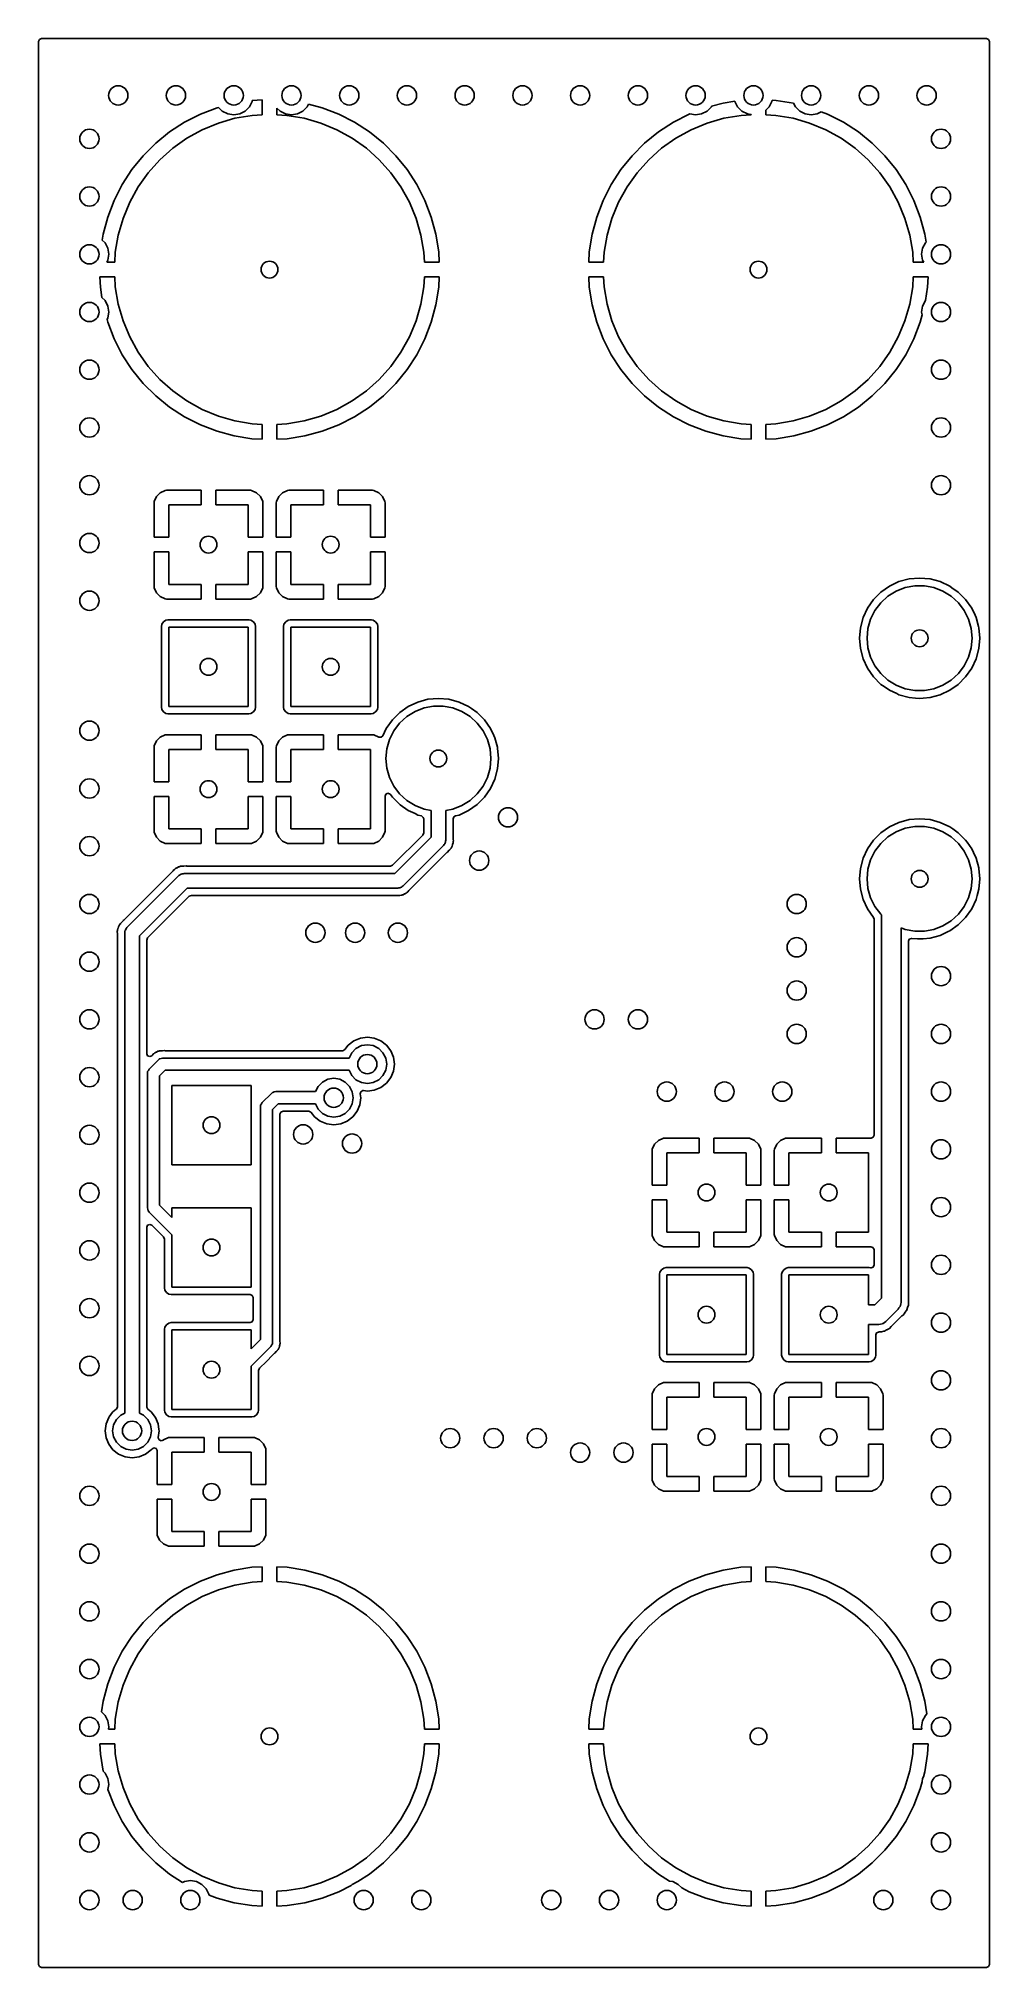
# Model space of a CAD drawing. Extents: x 5.46 to 6.24, y -4.92 to -3.35.
import ezdxf

# ---------------------------------------------------------------- set-up
doc = ezdxf.new("R2010")
doc.units = 0
doc.header["$MEASUREMENT"] = 0
doc.layers.add('BLACK', color=7, linetype='CONTINUOUS')

msp = doc.modelspace()

# ---------------------------------------------------------------- linework, layer by layer
at = {"layer": 'BLACK', "linetype": 'CONTINUOUS'}
for p, q in [((5.4582, -3.3457), (5.46, -3.345)), ((5.46, -3.345), (6.233, -3.345)), ((6.233, -3.345), (6.2348, -3.3457)), ((5.4575, -3.3475), (5.4582, -3.3457)), ((5.4575, -3.54), (5.4575, -3.3475)), ((6.2348, -3.3457), (6.2355, -3.3475)), ((6.2355, -3.3475), (6.2355, -4.9205)), ((5.5899, -3.4069), (5.5769, -3.4135)), ((5.6035, -3.4017), (5.5899, -3.4069)), ((5.6048, -3.4013), (5.6035, -3.4017)), ((5.6035, -3.4017), (5.6035, -3.4017)), ((5.6078, -3.4044), (5.6048, -3.4013)), ((5.6123, -3.4066), (5.6078, -3.4044)), ((5.6172, -3.4074), (5.6123, -3.4066)), ((5.6221, -3.4066), (5.6172, -3.4074)), ((5.6182, -3.4102), (5.6323, -3.4078)), ((5.6265, -3.4044), (5.6221, -3.4066)), ((5.63, -3.4009), (5.6265, -3.4044)), ((5.6323, -3.3964), (5.63, -3.4009)), ((5.6324, -3.3956), (5.6323, -3.3964)), ((5.6323, -3.4078), (5.6405, -3.4073)), ((5.6405, -3.3952), (5.6324, -3.3956)), ((5.6405, -3.4073), (5.6405, -3.3952)), ((5.6405, -3.3952), (5.6405, -3.3952)), ((5.6551, -3.4044), (5.6525, -3.4018)), ((5.6525, -3.4018), (5.6525, -3.4073)), ((5.6525, -3.4073), (5.6607, -3.4078)), ((5.6595, -3.4066), (5.6551, -3.4044)), ((5.6644, -3.4074), (5.6595, -3.4066)), ((5.6607, -3.4078), (5.6748, -3.4102)), ((5.6693, -3.4066), (5.6644, -3.4074)), ((5.6737, -3.4044), (5.6693, -3.4066)), ((5.6773, -3.4009), (5.6737, -3.4044)), ((5.6784, -3.3987), (5.6773, -3.4009)), ((5.6895, -3.4017), (5.6784, -3.3987)), ((5.7031, -3.4069), (5.6895, -3.4017)), ((5.6895, -3.4017), (5.6895, -3.4017)), ((5.7161, -3.4135), (5.7031, -3.4069)), ((5.9899, -3.4069), (5.9769, -3.4135)), ((5.9904, -3.4067), (5.9899, -3.4069)), ((5.9951, -3.4074), (5.9904, -3.4067)), ((6, -3.4066), (5.9951, -3.4074)), ((6.0045, -3.4044), (6, -3.4066)), ((6.008, -3.4009), (6.0045, -3.4044)), ((6.0082, -3.4004), (6.008, -3.4009)), ((6.0176, -3.3979), (6.0082, -3.4004)), ((6.0273, -3.3963), (6.0176, -3.3979)), ((6.0176, -3.3979), (6.0176, -3.3979)), ((6.0182, -3.4102), (6.0323, -3.4078)), ((6.0273, -3.3964), (6.0273, -3.3963)), ((6.0295, -3.4009), (6.0273, -3.3964)), ((6.033, -3.4044), (6.0295, -3.4009)), ((6.0323, -3.4078), (6.0405, -3.4073)), ((6.0375, -3.4066), (6.033, -3.4044)), ((6.0405, -3.4071), (6.0375, -3.4066)), ((6.0405, -3.4073), (6.0405, -3.4071)), ((6.0552, -3.4009), (6.0525, -3.4036)), ((6.0525, -3.4036), (6.0525, -3.4073)), ((6.0525, -3.4073), (6.0607, -3.4078)), ((6.0575, -3.3964), (6.0552, -3.4009)), ((6.0576, -3.3954), (6.0575, -3.3964)), ((6.061, -3.3956), (6.0576, -3.3954)), ((6.0607, -3.4078), (6.0748, -3.4102)), ((6.0752, -3.3978), (6.061, -3.3956)), ((6.061, -3.3956), (6.061, -3.3956)), ((6.0768, -3.4009), (6.0752, -3.3978)), ((6.0803, -3.4044), (6.0768, -3.4009)), ((6.0847, -3.4066), (6.0803, -3.4044)), ((6.0896, -3.4074), (6.0847, -3.4066)), ((6.0945, -3.4066), (6.0896, -3.4074)), ((6.0979, -3.4049), (6.0945, -3.4066)), ((6.1031, -3.4069), (6.0979, -3.4049)), ((6.1161, -3.4135), (6.1031, -3.4069)), ((5.5647, -3.4214), (5.5534, -3.4306)), ((5.5769, -3.4135), (5.5647, -3.4214)), ((5.5789, -3.4265), (5.5914, -3.4196)), ((5.5914, -3.4196), (5.6046, -3.4141)), ((5.6046, -3.4141), (5.6182, -3.4102)), ((5.6748, -3.4102), (5.6884, -3.4141)), ((5.6884, -3.4141), (5.7016, -3.4196)), ((5.7016, -3.4196), (5.7141, -3.4265)), ((5.7283, -3.4214), (5.7161, -3.4135)), ((5.7396, -3.4306), (5.7283, -3.4214)), ((5.7283, -3.4214), (5.7283, -3.4214)), ((5.9647, -3.4214), (5.9534, -3.4306)), ((5.9769, -3.4135), (5.9647, -3.4214)), ((5.9789, -3.4265), (5.9914, -3.4196)), ((5.9914, -3.4196), (6.0046, -3.4141)), ((6.0046, -3.4141), (6.0182, -3.4102)), ((6.0748, -3.4102), (6.0884, -3.4141)), ((6.0884, -3.4141), (6.1016, -3.4196)), ((6.1016, -3.4196), (6.1141, -3.4265)), ((6.1283, -3.4214), (6.1161, -3.4135)), ((6.1396, -3.4306), (6.1283, -3.4214)), ((6.1283, -3.4214), (6.1283, -3.4214)), ((5.5534, -3.4306), (5.5431, -3.4409)), ((5.5534, -3.4306), (5.5534, -3.4306)), ((5.5567, -3.4442), (5.5673, -3.4347)), ((5.5673, -3.4347), (5.5789, -3.4265)), ((5.7141, -3.4265), (5.7257, -3.4347)), ((5.7257, -3.4347), (5.7363, -3.4442)), ((5.7499, -3.4409), (5.7396, -3.4306)), ((5.7396, -3.4306), (5.7396, -3.4306)), ((5.9534, -3.4306), (5.9431, -3.4409)), ((5.9534, -3.4306), (5.9534, -3.4306)), ((5.9567, -3.4442), (5.9673, -3.4347)), ((5.9673, -3.4347), (5.9789, -3.4265)), ((6.1141, -3.4265), (6.1257, -3.4347)), ((6.1257, -3.4347), (6.1363, -3.4442)), ((6.1499, -3.4409), (6.1396, -3.4306)), ((6.1396, -3.4306), (6.1396, -3.4306)), ((5.5339, -3.4522), (5.526, -3.4644)), ((5.5431, -3.4409), (5.5339, -3.4522)), ((5.539, -3.4664), (5.5472, -3.4548)), ((5.5431, -3.4409), (5.5431, -3.4409)), ((5.5472, -3.4548), (5.5567, -3.4442)), ((5.7363, -3.4442), (5.7458, -3.4548)), ((5.7458, -3.4548), (5.754, -3.4664)), ((5.7591, -3.4522), (5.7499, -3.4409)), ((5.7499, -3.4409), (5.7499, -3.4409)), ((5.767, -3.4644), (5.7591, -3.4522)), ((5.9339, -3.4522), (5.926, -3.4644)), ((5.9431, -3.4409), (5.9339, -3.4522)), ((5.939, -3.4664), (5.9472, -3.4548)), ((5.9431, -3.4409), (5.9431, -3.4409)), ((5.9472, -3.4548), (5.9567, -3.4442)), ((6.1363, -3.4442), (6.1458, -3.4548)), ((6.1458, -3.4548), (6.154, -3.4664)), ((6.1591, -3.4522), (6.1499, -3.4409)), ((6.1499, -3.4409), (6.1499, -3.4409)), ((6.167, -3.4644), (6.1591, -3.4522)), ((5.526, -3.4644), (5.5194, -3.4774)), ((5.5321, -3.4789), (5.539, -3.4664)), ((5.754, -3.4664), (5.7609, -3.4789)), ((5.7736, -3.4774), (5.767, -3.4644)), ((5.926, -3.4644), (5.9194, -3.4774)), ((5.9321, -3.4789), (5.939, -3.4664)), ((6.154, -3.4664), (6.1609, -3.4789)), ((6.1736, -3.4774), (6.167, -3.4644)), ((5.5194, -3.4774), (5.5142, -3.491)), ((5.5266, -3.4921), (5.5321, -3.4789)), ((5.7609, -3.4789), (5.7664, -3.4921)), ((5.7788, -3.491), (5.7736, -3.4774)), ((5.9194, -3.4774), (5.9142, -3.491)), ((5.9266, -3.4921), (5.9321, -3.4789)), ((6.1609, -3.4789), (6.1664, -3.4921)), ((6.1788, -3.491), (6.1736, -3.4774)), ((5.5142, -3.491), (5.5104, -3.5051)), ((5.5142, -3.491), (5.5142, -3.491)), ((5.5227, -3.5057), (5.5266, -3.4921)), ((5.7664, -3.4921), (5.7703, -3.5057)), ((5.7826, -3.5051), (5.7788, -3.491)), ((5.7788, -3.491), (5.7788, -3.491)), ((5.9142, -3.491), (5.9104, -3.5051)), ((5.9142, -3.491), (5.9142, -3.491)), ((5.9227, -3.5057), (5.9266, -3.4921)), ((6.1664, -3.4921), (6.1703, -3.5057)), ((6.1826, -3.5051), (6.1788, -3.491)), ((6.1788, -3.491), (6.1788, -3.491)), ((5.5104, -3.5051), (5.5096, -3.5099)), ((5.5096, -3.5099), (5.5119, -3.5121)), ((5.5104, -3.5051), (5.5104, -3.5051)), ((5.5119, -3.5121), (5.5142, -3.5166)), ((5.5142, -3.5166), (5.5149, -3.5215)), ((5.5203, -3.5198), (5.5227, -3.5057)), ((5.7703, -3.5057), (5.7727, -3.5198)), ((5.7849, -3.5195), (5.7826, -3.5051)), ((5.7826, -3.5051), (5.7826, -3.5051)), ((5.9104, -3.5051), (5.9081, -3.5195)), ((5.9104, -3.5051), (5.9104, -3.5051)), ((5.9203, -3.5198), (5.9227, -3.5057)), ((6.1703, -3.5057), (6.1727, -3.5198)), ((6.18, -3.5215), (6.1808, -3.5166)), ((6.1808, -3.5166), (6.1831, -3.5121)), ((6.1836, -3.5116), (6.1826, -3.5051)), ((6.1826, -3.5051), (6.1826, -3.5051)), ((6.1831, -3.5121), (6.1836, -3.5116)), ((5.5142, -3.5264), (5.5133, -3.528)), ((5.5133, -3.528), (5.5198, -3.528)), ((5.5149, -3.5215), (5.5142, -3.5264)), ((5.5198, -3.528), (5.5203, -3.5198)), ((5.7727, -3.5198), (5.7732, -3.528)), ((5.7732, -3.528), (5.7853, -3.528)), ((5.7853, -3.528), (5.7849, -3.5195)), ((5.7853, -3.528), (5.7853, -3.528)), ((5.9081, -3.5195), (5.9077, -3.528)), ((5.9077, -3.528), (5.9077, -3.528)), ((5.9077, -3.528), (5.9198, -3.528)), ((5.9198, -3.528), (5.9203, -3.5198)), ((6.1727, -3.5198), (6.1732, -3.528)), ((6.1732, -3.528), (6.1817, -3.528)), ((6.1808, -3.5264), (6.18, -3.5215)), ((6.1817, -3.528), (6.1808, -3.5264)), ((5.4575, -3.753), (5.4575, -3.54)), ((5.5198, -3.54), (5.5077, -3.54)), ((5.5077, -3.54), (5.5081, -3.5485)), ((5.5081, -3.5485), (5.5094, -3.5569)), ((5.5203, -3.5482), (5.5198, -3.54)), ((5.5227, -3.5623), (5.5203, -3.5482)), ((5.7727, -3.5482), (5.7703, -3.5623)), ((5.7732, -3.54), (5.7727, -3.5482)), ((5.7853, -3.54), (5.7732, -3.54)), ((5.7826, -3.5629), (5.7849, -3.5485)), ((5.7849, -3.5485), (5.7853, -3.54)), ((5.9198, -3.54), (5.9077, -3.54)), ((5.9077, -3.54), (5.9081, -3.5485)), ((5.9081, -3.5485), (5.9104, -3.5629)), ((5.9203, -3.5482), (5.9198, -3.54)), ((5.9227, -3.5623), (5.9203, -3.5482)), ((6.1727, -3.5482), (6.1703, -3.5623)), ((6.1732, -3.54), (6.1727, -3.5482)), ((6.1853, -3.54), (6.1732, -3.54)), ((6.1832, -3.5592), (6.1849, -3.5485)), ((6.1849, -3.5485), (6.1853, -3.54)), ((5.5094, -3.5569), (5.5119, -3.5594)), ((5.5119, -3.5594), (5.5142, -3.5638)), ((5.5142, -3.5638), (5.5149, -3.5687)), ((5.5266, -3.5759), (5.5227, -3.5623)), ((5.7703, -3.5623), (5.7664, -3.5759)), ((5.7788, -3.577), (5.7826, -3.5629)), ((5.7826, -3.5629), (5.7826, -3.5629)), ((5.9104, -3.5629), (5.9104, -3.5629)), ((5.9104, -3.5629), (5.9142, -3.577)), ((5.9266, -3.5759), (5.9227, -3.5623)), ((6.1703, -3.5623), (6.1664, -3.5759)), ((6.18, -3.5687), (6.1808, -3.5638)), ((6.1808, -3.5638), (6.1831, -3.5594)), ((6.1831, -3.5594), (6.1832, -3.5592)), ((5.5142, -3.5736), (5.5136, -3.5748)), ((5.5136, -3.5748), (5.5142, -3.577)), ((5.5149, -3.5687), (5.5142, -3.5736)), ((5.5142, -3.577), (5.5142, -3.577)), ((5.5142, -3.577), (5.5194, -3.5906)), ((5.5321, -3.5891), (5.5266, -3.5759)), ((5.7664, -3.5759), (5.7609, -3.5891)), ((5.7736, -3.5906), (5.7788, -3.577)), ((5.7788, -3.577), (5.7788, -3.577)), ((5.9142, -3.577), (5.9142, -3.577)), ((5.9142, -3.577), (5.9194, -3.5906)), ((5.9321, -3.5891), (5.9266, -3.5759)), ((6.1664, -3.5759), (6.1609, -3.5891)), ((6.1736, -3.5906), (6.1788, -3.577)), ((6.1788, -3.577), (6.1804, -3.5711)), ((6.1788, -3.577), (6.1788, -3.577)), ((6.1804, -3.5711), (6.18, -3.5687)), ((5.5194, -3.5906), (5.526, -3.6036)), ((5.539, -3.6016), (5.5321, -3.5891)), ((5.7609, -3.5891), (5.754, -3.6016)), ((5.767, -3.6036), (5.7736, -3.5906)), ((5.9194, -3.5906), (5.926, -3.6036)), ((5.939, -3.6016), (5.9321, -3.5891)), ((6.1609, -3.5891), (6.154, -3.6016)), ((6.167, -3.6036), (6.1736, -3.5906)), ((5.526, -3.6036), (5.5339, -3.6158)), ((5.5472, -3.6132), (5.539, -3.6016)), ((5.5567, -3.6238), (5.5472, -3.6132)), ((5.7458, -3.6132), (5.7363, -3.6238)), ((5.754, -3.6016), (5.7458, -3.6132)), ((5.7591, -3.6158), (5.767, -3.6036)), ((5.926, -3.6036), (5.9339, -3.6158)), ((5.9472, -3.6132), (5.939, -3.6016)), ((5.9567, -3.6238), (5.9472, -3.6132)), ((6.1458, -3.6132), (6.1363, -3.6238)), ((6.154, -3.6016), (6.1458, -3.6132)), ((6.1591, -3.6158), (6.167, -3.6036)), ((5.5339, -3.6158), (5.5431, -3.6271)), ((5.5431, -3.6271), (5.5431, -3.6271)), ((5.5431, -3.6271), (5.5534, -3.6374)), ((5.5673, -3.6333), (5.5567, -3.6238)), ((5.7363, -3.6238), (5.7257, -3.6333)), ((5.7396, -3.6374), (5.7499, -3.6271)), ((5.7499, -3.6271), (5.7591, -3.6158)), ((5.7499, -3.6271), (5.7499, -3.6271)), ((5.9339, -3.6158), (5.9431, -3.6271)), ((5.9431, -3.6271), (5.9431, -3.6271)), ((5.9431, -3.6271), (5.9534, -3.6374)), ((5.9673, -3.6333), (5.9567, -3.6238)), ((6.1363, -3.6238), (6.1257, -3.6333)), ((6.1396, -3.6374), (6.1499, -3.6271)), ((6.1499, -3.6271), (6.1591, -3.6158)), ((6.1499, -3.6271), (6.1499, -3.6271)), ((5.5534, -3.6374), (5.5534, -3.6374)), ((5.5534, -3.6374), (5.5647, -3.6466)), ((5.5789, -3.6415), (5.5673, -3.6333)), ((5.5914, -3.6484), (5.5789, -3.6415)), ((5.7141, -3.6415), (5.7016, -3.6484)), ((5.7257, -3.6333), (5.7141, -3.6415)), ((5.7283, -3.6466), (5.7396, -3.6374)), ((5.7396, -3.6374), (5.7396, -3.6374)), ((5.9534, -3.6374), (5.9534, -3.6374)), ((5.9534, -3.6374), (5.9647, -3.6466)), ((5.9789, -3.6415), (5.9673, -3.6333)), ((5.9914, -3.6484), (5.9789, -3.6415)), ((6.1141, -3.6415), (6.1016, -3.6484)), ((6.1257, -3.6333), (6.1141, -3.6415)), ((6.1283, -3.6466), (6.1396, -3.6374)), ((6.1396, -3.6374), (6.1396, -3.6374)), ((5.5647, -3.6466), (5.5647, -3.6466)), ((5.5647, -3.6466), (5.5769, -3.6545)), ((5.5769, -3.6545), (5.5899, -3.6611)), ((5.6046, -3.6539), (5.5914, -3.6484)), ((5.6182, -3.6578), (5.6046, -3.6539)), ((5.6323, -3.6602), (5.6182, -3.6578)), ((5.6405, -3.6607), (5.6323, -3.6602)), ((5.6405, -3.6728), (5.6405, -3.6607)), ((5.6607, -3.6602), (5.6525, -3.6607)), ((5.6525, -3.6607), (5.6525, -3.6728)), ((5.6748, -3.6578), (5.6607, -3.6602)), ((5.6884, -3.6539), (5.6748, -3.6578)), ((5.7016, -3.6484), (5.6884, -3.6539)), ((5.7031, -3.6611), (5.7161, -3.6545)), ((5.7161, -3.6545), (5.7283, -3.6466)), ((5.9647, -3.6466), (5.9647, -3.6466)), ((5.9647, -3.6466), (5.9769, -3.6545)), ((5.9769, -3.6545), (5.9899, -3.6611)), ((6.0046, -3.6539), (5.9914, -3.6484)), ((6.0182, -3.6578), (6.0046, -3.6539)), ((6.0323, -3.6602), (6.0182, -3.6578)), ((6.0405, -3.6607), (6.0323, -3.6602)), ((6.0405, -3.6728), (6.0405, -3.6607)), ((6.0607, -3.6602), (6.0525, -3.6607)), ((6.0525, -3.6607), (6.0525, -3.6728)), ((6.0748, -3.6578), (6.0607, -3.6602)), ((6.0884, -3.6539), (6.0748, -3.6578)), ((6.1016, -3.6484), (6.0884, -3.6539)), ((6.1031, -3.6611), (6.1161, -3.6545)), ((6.1161, -3.6545), (6.1283, -3.6466)), ((5.5899, -3.6611), (5.6035, -3.6663)), ((5.6035, -3.6663), (5.6035, -3.6663)), ((5.6035, -3.6663), (5.6176, -3.6701)), ((5.6176, -3.6701), (5.6176, -3.6701)), ((5.6176, -3.6701), (5.632, -3.6724)), ((5.632, -3.6724), (5.6405, -3.6728)), ((5.6405, -3.6728), (5.6405, -3.6728)), ((5.6525, -3.6728), (5.661, -3.6724)), ((5.661, -3.6724), (5.6754, -3.6701)), ((5.6754, -3.6701), (5.6895, -3.6663)), ((5.6754, -3.6701), (5.6754, -3.6701)), ((5.6895, -3.6663), (5.7031, -3.6611)), ((5.6895, -3.6663), (5.6895, -3.6663)), ((5.9899, -3.6611), (6.0035, -3.6663)), ((6.0035, -3.6663), (6.0035, -3.6663)), ((6.0035, -3.6663), (6.0176, -3.6701)), ((6.0176, -3.6701), (6.0176, -3.6701)), ((6.0176, -3.6701), (6.032, -3.6724)), ((6.032, -3.6724), (6.0405, -3.6728)), ((6.0405, -3.6728), (6.0405, -3.6728)), ((6.0525, -3.6728), (6.061, -3.6724)), ((6.061, -3.6724), (6.0754, -3.6701)), ((6.0754, -3.6701), (6.0895, -3.6663)), ((6.0754, -3.6701), (6.0754, -3.6701)), ((6.0895, -3.6663), (6.1031, -3.6611)), ((6.0895, -3.6663), (6.0895, -3.6663)), ((5.5521, -3.7237), (5.552, -3.7247)), ((5.554, -3.7196), (5.5521, -3.7237)), ((5.5571, -3.7165), (5.554, -3.7196)), ((5.5612, -3.7146), (5.5571, -3.7165)), ((5.5622, -3.7145), (5.5612, -3.7146)), ((5.5612, -3.7146), (5.5612, -3.7146)), ((5.5905, -3.7145), (5.5622, -3.7145)), ((5.5905, -3.7265), (5.5905, -3.7145)), ((5.6308, -3.7145), (5.6025, -3.7145)), ((5.6025, -3.7145), (5.6025, -3.7265)), ((5.6318, -3.7146), (5.6308, -3.7145)), ((5.6359, -3.7165), (5.6318, -3.7146)), ((5.639, -3.7196), (5.6359, -3.7165)), ((5.6409, -3.7237), (5.639, -3.7196)), ((5.641, -3.7247), (5.6409, -3.7237)), ((5.6409, -3.7237), (5.6409, -3.7237)), ((5.6521, -3.7237), (5.652, -3.7247)), ((5.654, -3.7196), (5.6521, -3.7237)), ((5.6571, -3.7165), (5.654, -3.7196)), ((5.6612, -3.7146), (5.6571, -3.7165)), ((5.6622, -3.7145), (5.6612, -3.7146)), ((5.6612, -3.7146), (5.6612, -3.7146)), ((5.6905, -3.7145), (5.6622, -3.7145)), ((5.6905, -3.7265), (5.6905, -3.7145)), ((5.7308, -3.7145), (5.7025, -3.7145)), ((5.7025, -3.7145), (5.7025, -3.7265)), ((5.7318, -3.7146), (5.7308, -3.7145)), ((5.7359, -3.7165), (5.7318, -3.7146)), ((5.739, -3.7196), (5.7359, -3.7165)), ((5.7409, -3.7237), (5.739, -3.7196)), ((5.741, -3.7247), (5.7409, -3.7237)), ((5.7409, -3.7237), (5.7409, -3.7237)), ((5.552, -3.7247), (5.552, -3.753)), ((5.564, -3.753), (5.564, -3.7265)), ((5.564, -3.7265), (5.5905, -3.7265)), ((5.6025, -3.7265), (5.629, -3.7265)), ((5.629, -3.7265), (5.629, -3.753)), ((5.641, -3.753), (5.641, -3.7247)), ((5.652, -3.7247), (5.652, -3.753)), ((5.664, -3.753), (5.664, -3.7265)), ((5.664, -3.7265), (5.6905, -3.7265)), ((5.7025, -3.7265), (5.729, -3.7265)), ((5.729, -3.7265), (5.729, -3.753)), ((5.741, -3.753), (5.741, -3.7247)), ((5.4575, -3.8921), (5.4575, -3.753)), ((5.552, -3.753), (5.564, -3.753)), ((5.629, -3.753), (5.641, -3.753)), ((5.652, -3.753), (5.664, -3.753)), ((5.729, -3.753), (5.741, -3.753)), ((5.552, -3.765), (5.552, -3.7933)), ((5.564, -3.765), (5.552, -3.765)), ((5.564, -3.7915), (5.564, -3.765)), ((5.641, -3.765), (5.629, -3.765)), ((5.629, -3.765), (5.629, -3.7915)), ((5.641, -3.7933), (5.641, -3.765)), ((5.652, -3.765), (5.652, -3.7933)), ((5.664, -3.765), (5.652, -3.765)), ((5.664, -3.7915), (5.664, -3.765)), ((5.741, -3.765), (5.729, -3.765)), ((5.729, -3.765), (5.729, -3.7915)), ((5.741, -3.7933), (5.741, -3.765)), ((6.1698, -3.7871), (6.1615, -3.7893)), ((6.1784, -3.7864), (6.1698, -3.7871)), ((6.1698, -3.7871), (6.1698, -3.7871)), ((6.1869, -3.7871), (6.1784, -3.7864)), ((6.1784, -3.7864), (6.1784, -3.7864)), ((6.1952, -3.7893), (6.1869, -3.7871)), ((6.1869, -3.7871), (6.1869, -3.7871)), ((5.552, -3.7933), (5.5521, -3.7943)), ((5.5521, -3.7943), (5.5521, -3.7943)), ((5.5521, -3.7943), (5.554, -3.7984)), ((5.554, -3.7984), (5.5571, -3.8015)), ((5.5571, -3.8015), (5.5612, -3.8034)), ((5.5905, -3.7915), (5.564, -3.7915)), ((5.5905, -3.8035), (5.5905, -3.7915)), ((5.629, -3.7915), (5.6025, -3.7915)), ((5.6025, -3.7915), (5.6025, -3.8035)), ((5.6318, -3.8034), (5.6359, -3.8015)), ((5.6359, -3.8015), (5.639, -3.7984)), ((5.639, -3.7984), (5.6409, -3.7943)), ((5.6409, -3.7943), (5.641, -3.7933)), ((5.652, -3.7933), (5.6521, -3.7943)), ((5.6521, -3.7943), (5.6521, -3.7943)), ((5.6521, -3.7943), (5.654, -3.7984)), ((5.654, -3.7984), (5.6571, -3.8015)), ((5.6571, -3.8015), (5.6612, -3.8034)), ((5.6905, -3.7915), (5.664, -3.7915)), ((5.6905, -3.8035), (5.6905, -3.7915)), ((5.729, -3.7915), (5.7025, -3.7915)), ((5.7025, -3.7915), (5.7025, -3.8035)), ((5.7318, -3.8034), (5.7359, -3.8015)), ((5.7359, -3.8015), (5.739, -3.7984)), ((5.739, -3.7984), (5.7409, -3.7943)), ((5.7409, -3.7943), (5.741, -3.7933)), ((6.1467, -3.7979), (6.1407, -3.8039)), ((6.1466, -3.8066), (6.1524, -3.8013)), ((6.1537, -3.793), (6.1467, -3.7979)), ((6.1524, -3.8013), (6.1592, -3.7971)), ((6.1615, -3.7893), (6.1537, -3.793)), ((6.1537, -3.793), (6.1537, -3.793)), ((6.1592, -3.7971), (6.1666, -3.7942)), ((6.1615, -3.7893), (6.1615, -3.7893)), ((6.1666, -3.7942), (6.1744, -3.7928)), ((6.1744, -3.7928), (6.1823, -3.7928)), ((6.1823, -3.7928), (6.1901, -3.7942)), ((6.1901, -3.7942), (6.1975, -3.7971)), ((6.203, -3.793), (6.1952, -3.7893)), ((6.1952, -3.7893), (6.1952, -3.7893)), ((6.1975, -3.7971), (6.2043, -3.8013)), ((6.2048, -3.7943), (6.203, -3.793)), ((6.203, -3.793), (6.203, -3.793)), ((6.203, -3.793), (6.203, -3.793)), ((6.2043, -3.8013), (6.2101, -3.8066)), ((6.21, -3.7979), (6.2048, -3.7943)), ((6.216, -3.8039), (6.21, -3.7979)), ((5.5612, -3.8034), (5.5622, -3.8035)), ((5.5622, -3.8035), (5.5905, -3.8035)), ((5.6025, -3.8035), (5.6308, -3.8035)), ((5.6308, -3.8035), (5.6318, -3.8034)), ((5.6318, -3.8034), (5.6318, -3.8034)), ((5.6612, -3.8034), (5.6622, -3.8035)), ((5.6622, -3.8035), (5.6905, -3.8035)), ((5.7025, -3.8035), (5.7308, -3.8035)), ((5.7308, -3.8035), (5.7318, -3.8034)), ((5.7318, -3.8034), (5.7318, -3.8034)), ((6.1357, -3.811), (6.1321, -3.8187)), ((6.1407, -3.8039), (6.1357, -3.811)), ((6.1357, -3.811), (6.1357, -3.811)), ((6.1383, -3.82), (6.1418, -3.8129)), ((6.1418, -3.8129), (6.1466, -3.8066)), ((6.2101, -3.8066), (6.2149, -3.8129)), ((6.2149, -3.8129), (6.2184, -3.82)), ((6.221, -3.811), (6.216, -3.8039)), ((6.216, -3.8039), (6.216, -3.8039)), ((6.2237, -3.8168), (6.221, -3.811)), ((6.221, -3.811), (6.221, -3.811)), ((6.221, -3.811), (6.221, -3.811)), ((6.2246, -3.8187), (6.2237, -3.8168)), ((5.5583, -3.8242), (5.558, -3.8259)), ((5.558, -3.8259), (5.558, -3.8921)), ((5.5597, -3.8222), (5.5583, -3.8242)), ((5.5617, -3.8208), (5.5597, -3.8222)), ((5.5634, -3.8205), (5.5617, -3.8208)), ((5.5617, -3.8208), (5.5617, -3.8208)), ((5.6296, -3.8205), (5.5634, -3.8205)), ((5.5634, -3.8205), (5.5634, -3.8205)), ((5.564, -3.8915), (5.564, -3.8265)), ((5.564, -3.8265), (5.629, -3.8265)), ((5.629, -3.8265), (5.629, -3.8915)), ((5.6299, -3.8205), (5.6296, -3.8205)), ((5.6296, -3.8205), (5.6296, -3.8205)), ((5.6313, -3.8208), (5.6299, -3.8205)), ((5.6333, -3.8222), (5.6313, -3.8208)), ((5.6313, -3.8208), (5.6313, -3.8208)), ((5.6347, -3.8242), (5.6333, -3.8222)), ((5.635, -3.8259), (5.6347, -3.8242)), ((5.635, -3.8921), (5.635, -3.8259)), ((5.6583, -3.8242), (5.658, -3.8259)), ((5.658, -3.8259), (5.658, -3.8921)), ((5.6597, -3.8222), (5.6583, -3.8242)), ((5.6617, -3.8208), (5.6597, -3.8222)), ((5.6634, -3.8205), (5.6617, -3.8208)), ((5.6617, -3.8208), (5.6617, -3.8208)), ((5.7296, -3.8205), (5.6634, -3.8205)), ((5.6634, -3.8205), (5.6634, -3.8205)), ((5.664, -3.8915), (5.664, -3.8265)), ((5.664, -3.8265), (5.729, -3.8265)), ((5.729, -3.8265), (5.729, -3.8915)), ((5.7299, -3.8205), (5.7296, -3.8205)), ((5.7296, -3.8205), (5.7296, -3.8205)), ((5.7313, -3.8208), (5.7299, -3.8205)), ((5.7333, -3.8222), (5.7313, -3.8208)), ((5.7313, -3.8208), (5.7313, -3.8208)), ((5.7347, -3.8242), (5.7333, -3.8222)), ((5.735, -3.8259), (5.7347, -3.8242)), ((5.735, -3.8356), (5.735, -3.8259)), ((6.1299, -3.827), (6.1291, -3.8356)), ((6.1321, -3.8187), (6.1299, -3.827)), ((6.1299, -3.827), (6.1299, -3.827)), ((6.1321, -3.8187), (6.1321, -3.8187)), ((6.1354, -3.8356), (6.1361, -3.8277)), ((6.1361, -3.8277), (6.1383, -3.82)), ((6.2184, -3.82), (6.2206, -3.8277)), ((6.2206, -3.8277), (6.2214, -3.8356)), ((6.2265, -3.8259), (6.2246, -3.8187)), ((6.2246, -3.8187), (6.2246, -3.8187)), ((6.2246, -3.8187), (6.2246, -3.8187)), ((6.2268, -3.827), (6.2265, -3.8259)), ((6.2276, -3.8356), (6.2268, -3.827)), ((5.735, -3.8921), (5.735, -3.8356)), ((6.1291, -3.8356), (6.1291, -3.8356)), ((6.1291, -3.8356), (6.1299, -3.8441)), ((6.1299, -3.8441), (6.1299, -3.8441)), ((6.1299, -3.8441), (6.1321, -3.8524)), ((6.1361, -3.8435), (6.1354, -3.8356)), ((6.1383, -3.8511), (6.1361, -3.8435)), ((6.2206, -3.8435), (6.2184, -3.8511)), ((6.2214, -3.8356), (6.2206, -3.8435)), ((6.2246, -3.8524), (6.2268, -3.8441)), ((6.2268, -3.8441), (6.2276, -3.8356)), ((6.1321, -3.8524), (6.1321, -3.8524)), ((6.1321, -3.8524), (6.1357, -3.8602)), ((6.1357, -3.8602), (6.1357, -3.8602)), ((6.1357, -3.8602), (6.1407, -3.8672)), ((6.1418, -3.8582), (6.1383, -3.8511)), ((6.1466, -3.8645), (6.1418, -3.8582)), ((6.1524, -3.8699), (6.1466, -3.8645)), ((6.2101, -3.8645), (6.2043, -3.8699)), ((6.2149, -3.8582), (6.2101, -3.8645)), ((6.2184, -3.8511), (6.2149, -3.8582)), ((6.216, -3.8672), (6.221, -3.8602)), ((6.221, -3.8602), (6.2246, -3.8524)), ((6.1407, -3.8672), (6.1467, -3.8733)), ((6.1467, -3.8733), (6.1493, -3.8751)), ((6.1493, -3.8751), (6.1537, -3.8782)), ((6.1592, -3.8741), (6.1524, -3.8699)), ((6.1537, -3.8782), (6.1537, -3.8782)), ((6.1537, -3.8782), (6.1537, -3.8782)), ((6.1537, -3.8782), (6.1596, -3.8809)), ((6.1666, -3.8769), (6.1592, -3.8741)), ((6.1596, -3.8809), (6.1615, -3.8818)), ((6.1615, -3.8818), (6.1615, -3.8818)), ((6.1615, -3.8818), (6.1615, -3.8818)), ((6.1615, -3.8818), (6.1698, -3.884)), ((6.1744, -3.8784), (6.1666, -3.8769)), ((6.1823, -3.8784), (6.1744, -3.8784)), ((6.1901, -3.8769), (6.1823, -3.8784)), ((6.1869, -3.884), (6.1952, -3.8818)), ((6.1975, -3.8741), (6.1901, -3.8769)), ((6.1952, -3.8818), (6.203, -3.8782)), ((6.1952, -3.8818), (6.1952, -3.8818)), ((6.1952, -3.8818), (6.1952, -3.8818)), ((6.2043, -3.8699), (6.1975, -3.8741)), ((6.203, -3.8782), (6.21, -3.8733)), ((6.21, -3.8733), (6.216, -3.8672)), ((5.4575, -3.953), (5.4575, -3.8921)), ((5.558, -3.8921), (5.5583, -3.8938)), ((5.558, -3.8921), (5.558, -3.8921)), ((5.5583, -3.8938), (5.5583, -3.8938)), ((5.5583, -3.8938), (5.5597, -3.8958)), ((5.5597, -3.8958), (5.5617, -3.8972)), ((5.5617, -3.8972), (5.5634, -3.8975)), ((5.5634, -3.8975), (5.6296, -3.8975)), ((5.629, -3.8915), (5.564, -3.8915)), ((5.6296, -3.8975), (5.6313, -3.8972)), ((5.6313, -3.8972), (5.6333, -3.8958)), ((5.6333, -3.8958), (5.6347, -3.8938)), ((5.6347, -3.8938), (5.635, -3.8921)), ((5.635, -3.8921), (5.635, -3.8921)), ((5.658, -3.8921), (5.6583, -3.8938)), ((5.658, -3.8921), (5.658, -3.8921)), ((5.6583, -3.8938), (5.6583, -3.8938)), ((5.6583, -3.8938), (5.6597, -3.8958)), ((5.6597, -3.8958), (5.6617, -3.8972)), ((5.6617, -3.8972), (5.6634, -3.8975)), ((5.6634, -3.8975), (5.7296, -3.8975)), ((5.729, -3.8915), (5.664, -3.8915)), ((5.7296, -3.8975), (5.7313, -3.8972)), ((5.7313, -3.8972), (5.7333, -3.8958)), ((5.7333, -3.8958), (5.7347, -3.8938)), ((5.7347, -3.8938), (5.735, -3.8921)), ((5.753, -3.8963), (5.747, -3.9024)), ((5.76, -3.8914), (5.753, -3.8963)), ((5.7587, -3.8997), (5.7655, -3.8955)), ((5.7678, -3.8878), (5.76, -3.8914)), ((5.76, -3.8914), (5.76, -3.8914)), ((5.7655, -3.8955), (5.7729, -3.8926)), ((5.7761, -3.8855), (5.7678, -3.8878)), ((5.7678, -3.8878), (5.7678, -3.8878)), ((5.7729, -3.8926), (5.7807, -3.8912)), ((5.7846, -3.8848), (5.7761, -3.8855)), ((5.7761, -3.8855), (5.7761, -3.8855)), ((5.7807, -3.8912), (5.7886, -3.8912)), ((5.7932, -3.8855), (5.7846, -3.8848)), ((5.7846, -3.8848), (5.7846, -3.8848)), ((5.7886, -3.8912), (5.7964, -3.8926)), ((5.8015, -3.8878), (5.7932, -3.8855)), ((5.7932, -3.8855), (5.7932, -3.8855)), ((5.7964, -3.8926), (5.8038, -3.8955)), ((5.8093, -3.8914), (5.8015, -3.8878)), ((5.8015, -3.8878), (5.8015, -3.8878)), ((5.8038, -3.8955), (5.8106, -3.8997)), ((5.8118, -3.8932), (5.8093, -3.8914)), ((5.8093, -3.8914), (5.8093, -3.8914)), ((5.8093, -3.8914), (5.8093, -3.8914)), ((5.8163, -3.8963), (5.8118, -3.8932)), ((5.8223, -3.9024), (5.8163, -3.8963)), ((6.1698, -3.884), (6.1698, -3.884)), ((6.1698, -3.884), (6.1698, -3.884)), ((6.1698, -3.884), (6.1749, -3.8845)), ((6.1749, -3.8845), (6.1784, -3.8848)), ((6.1784, -3.8848), (6.1812, -3.8845)), ((6.1784, -3.8848), (6.1784, -3.8848)), ((6.1784, -3.8848), (6.1784, -3.8848)), ((6.1812, -3.8845), (6.1869, -3.884)), ((6.1869, -3.884), (6.1869, -3.884)), ((6.1869, -3.884), (6.1869, -3.884)), ((5.742, -3.9094), (5.7393, -3.9153)), ((5.747, -3.9024), (5.742, -3.9094)), ((5.7446, -3.9185), (5.7481, -3.9114)), ((5.7481, -3.9114), (5.7529, -3.905)), ((5.7529, -3.905), (5.7587, -3.8997)), ((5.8106, -3.8997), (5.8164, -3.905)), ((5.8164, -3.905), (5.8212, -3.9114)), ((5.8212, -3.9114), (5.8247, -3.9185)), ((5.8273, -3.9094), (5.8223, -3.9024)), ((5.8223, -3.9024), (5.8223, -3.9024)), ((5.83, -3.9152), (5.8273, -3.9094)), ((5.8273, -3.9094), (5.8273, -3.9094)), ((5.8273, -3.9094), (5.8273, -3.9094)), ((5.5521, -3.9237), (5.552, -3.9247)), ((5.552, -3.9247), (5.552, -3.953)), ((5.554, -3.9196), (5.5521, -3.9237)), ((5.5571, -3.9165), (5.554, -3.9196)), ((5.5612, -3.9146), (5.5571, -3.9165)), ((5.5622, -3.9145), (5.5612, -3.9146)), ((5.5612, -3.9146), (5.5612, -3.9146)), ((5.5905, -3.9145), (5.5622, -3.9145)), ((5.564, -3.953), (5.564, -3.9265)), ((5.564, -3.9265), (5.5905, -3.9265)), ((5.5905, -3.9265), (5.5905, -3.9145)), ((5.6308, -3.9145), (5.6025, -3.9145)), ((5.6025, -3.9145), (5.6025, -3.9265)), ((5.6025, -3.9265), (5.629, -3.9265)), ((5.629, -3.9265), (5.629, -3.953)), ((5.6318, -3.9146), (5.6308, -3.9145)), ((5.6359, -3.9165), (5.6318, -3.9146)), ((5.639, -3.9196), (5.6359, -3.9165)), ((5.6409, -3.9237), (5.639, -3.9196)), ((5.641, -3.9247), (5.6409, -3.9237)), ((5.6409, -3.9237), (5.6409, -3.9237)), ((5.641, -3.953), (5.641, -3.9247)), ((5.6521, -3.9237), (5.652, -3.9247)), ((5.652, -3.9247), (5.652, -3.953)), ((5.654, -3.9196), (5.6521, -3.9237)), ((5.6571, -3.9165), (5.654, -3.9196)), ((5.6612, -3.9146), (5.6571, -3.9165)), ((5.6622, -3.9145), (5.6612, -3.9146)), ((5.6612, -3.9146), (5.6612, -3.9146)), ((5.6905, -3.9145), (5.6622, -3.9145)), ((5.664, -3.953), (5.664, -3.9265)), ((5.664, -3.9265), (5.6905, -3.9265)), ((5.6905, -3.9265), (5.6905, -3.9145)), ((5.7308, -3.9145), (5.7025, -3.9145)), ((5.7025, -3.9145), (5.7025, -3.9265)), ((5.7025, -3.9265), (5.729, -3.9265)), ((5.729, -3.9265), (5.729, -3.9915)), ((5.7318, -3.9146), (5.7308, -3.9145)), ((5.736, -3.9165), (5.7318, -3.9146)), ((5.7379, -3.9166), (5.736, -3.9165)), ((5.7393, -3.9153), (5.7379, -3.9166)), ((5.7416, -3.934), (5.7424, -3.9261)), ((5.7424, -3.9261), (5.7446, -3.9185)), ((5.8247, -3.9185), (5.8269, -3.9261)), ((5.8269, -3.9261), (5.8276, -3.934)), ((5.8309, -3.9172), (5.83, -3.9152)), ((5.8329, -3.9247), (5.8309, -3.9172)), ((5.8309, -3.9172), (5.8309, -3.9172)), ((5.8309, -3.9172), (5.8309, -3.9172)), ((5.8331, -3.9255), (5.8329, -3.9247)), ((5.8339, -3.934), (5.8331, -3.9255)), ((5.7424, -3.9419), (5.7416, -3.934)), ((5.7446, -3.9495), (5.7424, -3.9419)), ((5.8269, -3.9419), (5.8247, -3.9495)), ((5.8276, -3.934), (5.8269, -3.9419)), ((5.8309, -3.9508), (5.8331, -3.9425)), ((5.8331, -3.9425), (5.8339, -3.934)), ((5.4575, -4.484), (5.4575, -3.953)), ((5.552, -3.953), (5.564, -3.953)), ((5.629, -3.953), (5.641, -3.953)), ((5.652, -3.953), (5.664, -3.953)), ((5.7481, -3.9566), (5.7446, -3.9495)), ((5.7529, -3.963), (5.7481, -3.9566)), ((5.8212, -3.9566), (5.8164, -3.963)), ((5.8247, -3.9495), (5.8212, -3.9566)), ((5.8223, -3.9656), (5.8273, -3.9586)), ((5.8273, -3.9586), (5.8309, -3.9508)), ((5.552, -3.965), (5.552, -3.9933)), ((5.564, -3.965), (5.552, -3.965)), ((5.564, -3.9915), (5.564, -3.965)), ((5.641, -3.965), (5.629, -3.965)), ((5.629, -3.965), (5.629, -3.9915)), ((5.641, -3.9933), (5.641, -3.965)), ((5.652, -3.965), (5.652, -3.9933)), ((5.664, -3.965), (5.652, -3.965)), ((5.664, -3.9915), (5.664, -3.965)), ((5.741, -3.9649), (5.7417, -3.9631)), ((5.741, -3.9933), (5.741, -3.9649)), ((5.7417, -3.9631), (5.7434, -3.9624)), ((5.7434, -3.9624), (5.7452, -3.9631)), ((5.7452, -3.9631), (5.7454, -3.9635)), ((5.7454, -3.9635), (5.747, -3.9656)), ((5.747, -3.9656), (5.753, -3.9717)), ((5.7587, -3.9683), (5.7529, -3.963)), ((5.753, -3.9717), (5.7534, -3.972)), ((5.7534, -3.972), (5.76, -3.9766)), ((5.7655, -3.9725), (5.7587, -3.9683)), ((5.7729, -3.9754), (5.7655, -3.9725)), ((5.7786, -3.9764), (5.7729, -3.9754)), ((5.7786, -3.9984), (5.7786, -3.9764)), ((5.7964, -3.9754), (5.7906, -3.9764)), ((5.7906, -3.9764), (5.7906, -4.0009)), ((5.8038, -3.9725), (5.7964, -3.9754)), ((5.8106, -3.9683), (5.8038, -3.9725)), ((5.8093, -3.9766), (5.8163, -3.9717)), ((5.8164, -3.963), (5.8106, -3.9683)), ((5.8163, -3.9717), (5.8223, -3.9656)), ((5.5905, -3.9915), (5.564, -3.9915)), ((5.5905, -4.0035), (5.5905, -3.9915)), ((5.629, -3.9915), (5.6025, -3.9915)), ((5.6025, -3.9915), (5.6025, -4.0035)), ((5.6905, -3.9915), (5.664, -3.9915)), ((5.6905, -4.0035), (5.6905, -3.9915)), ((5.729, -3.9915), (5.7025, -3.9915)), ((5.7025, -3.9915), (5.7025, -4.0035)), ((5.76, -3.9766), (5.76, -3.9766)), ((5.76, -3.9766), (5.7655, -3.9791)), ((5.7655, -3.9791), (5.7678, -3.9802)), ((5.7678, -3.9802), (5.7708, -3.981)), ((5.7708, -3.981), (5.7723, -3.9822)), ((5.7723, -3.9822), (5.7726, -3.9834)), ((5.7726, -3.9834), (5.7726, -3.9949)), ((5.7967, -3.9834), (5.7974, -3.9817)), ((5.7967, -3.9998), (5.7967, -3.9834)), ((5.7974, -3.9817), (5.7985, -3.981)), ((5.7985, -3.981), (5.8015, -3.9802)), ((5.8015, -3.9802), (5.8093, -3.9766)), ((6.1537, -3.9898), (6.1467, -3.9947)), ((6.1615, -3.9862), (6.1537, -3.9898)), ((6.1537, -3.9898), (6.1537, -3.9898)), ((6.1592, -3.9939), (6.1666, -3.9911)), ((6.1698, -3.984), (6.1615, -3.9862)), ((6.1615, -3.9862), (6.1615, -3.9862)), ((6.1666, -3.9911), (6.1744, -3.9896)), ((6.1784, -3.9832), (6.1698, -3.984)), ((6.1698, -3.984), (6.1698, -3.984)), ((6.1744, -3.9896), (6.1823, -3.9896)), ((6.1869, -3.984), (6.1784, -3.9832)), ((6.1784, -3.9832), (6.1784, -3.9832)), ((6.1823, -3.9896), (6.1901, -3.9911)), ((6.1952, -3.9862), (6.1869, -3.984)), ((6.1869, -3.984), (6.1869, -3.984)), ((6.1901, -3.9911), (6.1975, -3.9939)), ((6.203, -3.9898), (6.1952, -3.9862)), ((6.1952, -3.9862), (6.1952, -3.9862)), ((6.2055, -3.9916), (6.203, -3.9898)), ((6.203, -3.9898), (6.203, -3.9898)), ((6.203, -3.9898), (6.203, -3.9898)), ((6.21, -3.9947), (6.2055, -3.9916)), ((5.552, -3.9933), (5.5521, -3.9943)), ((5.5521, -3.9943), (5.5521, -3.9943)), ((5.5521, -3.9943), (5.554, -3.9984)), ((5.554, -3.9984), (5.5571, -4.0015)), ((5.5571, -4.0015), (5.5612, -4.0034)), ((5.5612, -4.0034), (5.5622, -4.0035)), ((5.5622, -4.0035), (5.5905, -4.0035)), ((5.6025, -4.0035), (5.6308, -4.0035)), ((5.6308, -4.0035), (5.6318, -4.0034)), ((5.6318, -4.0034), (5.6359, -4.0015)), ((5.6318, -4.0034), (5.6318, -4.0034)), ((5.6359, -4.0015), (5.639, -3.9984)), ((5.639, -3.9984), (5.6409, -3.9943)), ((5.6409, -3.9943), (5.641, -3.9933)), ((5.652, -3.9933), (5.6521, -3.9943)), ((5.6521, -3.9943), (5.6521, -3.9943)), ((5.6521, -3.9943), (5.654, -3.9984)), ((5.654, -3.9984), (5.6571, -4.0015)), ((5.6571, -4.0015), (5.6612, -4.0034)), ((5.6612, -4.0034), (5.6622, -4.0035)), ((5.6622, -4.0035), (5.6905, -4.0035)), ((5.7025, -4.0035), (5.7308, -4.0035)), ((5.7308, -4.0035), (5.7318, -4.0034)), ((5.7318, -4.0034), (5.7359, -4.0015)), ((5.7318, -4.0034), (5.7318, -4.0034)), ((5.7359, -4.0015), (5.739, -3.9984)), ((5.739, -3.9984), (5.7409, -3.9943)), ((5.7409, -3.9943), (5.741, -3.9933)), ((5.7719, -3.9966), (5.7472, -4.0213)), ((5.749, -4.028), (5.7786, -3.9984)), ((5.7889, -4.0051), (5.7557, -4.0382)), ((5.7726, -3.9949), (5.7719, -3.9966)), ((5.7893, -4.0044), (5.7889, -4.0051)), ((5.7898, -4.0039), (5.7893, -4.0044)), ((5.7901, -4.0031), (5.7898, -4.0039)), ((5.7904, -4.0024), (5.7901, -4.0031)), ((5.7906, -4.0009), (5.7904, -4.0016)), ((5.7904, -4.0016), (5.7904, -4.0024)), ((5.7942, -4.0082), (5.795, -4.0073)), ((5.795, -4.0073), (5.7953, -4.0068)), ((5.7953, -4.0068), (5.7955, -4.0063)), ((5.7955, -4.0063), (5.7958, -4.0058)), ((5.7958, -4.0058), (5.7961, -4.0046)), ((5.7961, -4.0046), (5.7962, -4.0043)), ((5.7962, -4.0043), (5.7967, -4.0031)), ((5.7967, -4.0002), (5.7967, -3.9998)), ((5.7969, -4.0014), (5.7967, -4.0002)), ((5.7967, -4.002), (5.7969, -4.0014)), ((5.7967, -4.0025), (5.7967, -4.002)), ((5.7967, -4.0031), (5.7967, -4.0025)), ((6.1357, -4.0078), (6.1321, -4.0156)), ((6.1407, -4.0008), (6.1357, -4.0078)), ((6.1357, -4.0078), (6.1357, -4.0078)), ((6.1467, -3.9947), (6.1407, -4.0008)), ((6.1418, -4.0098), (6.1466, -4.0035)), ((6.1466, -4.0035), (6.1524, -3.9981)), ((6.1524, -3.9981), (6.1592, -3.9939)), ((6.1975, -3.9939), (6.2043, -3.9981)), ((6.2043, -3.9981), (6.2101, -4.0035)), ((6.216, -4.0008), (6.21, -3.9947)), ((6.2101, -4.0035), (6.2149, -4.0098)), ((6.2173, -4.0025), (6.216, -4.0008)), ((6.221, -4.0078), (6.2173, -4.0025)), ((6.2225, -4.011), (6.221, -4.0078)), ((6.221, -4.0078), (6.221, -4.0078)), ((6.221, -4.0078), (6.221, -4.0078)), ((5.5707, -4.0234), (5.5696, -4.0239)), ((5.571, -4.0233), (5.5707, -4.0234)), ((5.5721, -4.0226), (5.571, -4.0233)), ((5.5726, -4.0225), (5.5721, -4.0226)), ((5.5721, -4.0226), (5.5721, -4.0226)), ((5.5732, -4.0223), (5.5726, -4.0225)), ((5.5737, -4.0221), (5.5732, -4.0223)), ((5.5749, -4.022), (5.5737, -4.0221)), ((5.5737, -4.0221), (5.5737, -4.0221)), ((5.5753, -4.022), (5.5749, -4.022)), ((5.5754, -4.022), (5.5753, -4.022)), ((5.5762, -4.022), (5.5754, -4.022)), ((5.5763, -4.022), (5.5762, -4.022)), ((5.5782, -4.0219), (5.5763, -4.022)), ((5.5763, -4.022), (5.5763, -4.022)), ((5.5784, -4.0219), (5.5782, -4.0219)), ((5.5789, -4.022), (5.5784, -4.0219)), ((5.5784, -4.0219), (5.5784, -4.0219)), ((5.7455, -4.022), (5.5789, -4.022)), ((5.7472, -4.0213), (5.7455, -4.022)), ((5.7607, -4.0418), (5.7915, -4.011)), ((5.7915, -4.011), (5.7918, -4.0108)), ((5.7918, -4.0107), (5.792, -4.0106)), ((5.7918, -4.0108), (5.7918, -4.0107)), ((5.792, -4.0106), (5.7933, -4.0092)), ((5.792, -4.0106), (5.792, -4.0106)), ((5.7933, -4.0092), (5.7934, -4.0091)), ((5.7934, -4.0091), (5.7939, -4.0086)), ((5.7939, -4.0086), (5.794, -4.0085)), ((5.794, -4.0085), (5.7942, -4.0082)), ((6.1321, -4.0156), (6.1299, -4.0239)), ((6.1321, -4.0156), (6.1321, -4.0156)), ((6.1361, -4.0245), (6.1383, -4.0169)), ((6.1383, -4.0169), (6.1418, -4.0098)), ((6.2149, -4.0098), (6.2184, -4.0169)), ((6.2184, -4.0169), (6.2206, -4.0245)), ((6.2246, -4.0156), (6.2225, -4.011)), ((6.2267, -4.0234), (6.2246, -4.0156)), ((6.2246, -4.0156), (6.2246, -4.0156)), ((6.2246, -4.0156), (6.2246, -4.0156)), ((6.2268, -4.0239), (6.2267, -4.0234)), ((5.5673, -4.0262), (5.5272, -4.0663)), ((5.5298, -4.0723), (5.5723, -4.0298)), ((5.5675, -4.026), (5.5673, -4.0262)), ((5.5683, -4.025), (5.5675, -4.026)), ((5.5687, -4.0247), (5.5683, -4.025)), ((5.5683, -4.025), (5.5683, -4.025)), ((5.5692, -4.0243), (5.5687, -4.0247)), ((5.5696, -4.0239), (5.5692, -4.0243)), ((5.5696, -4.0239), (5.5696, -4.0239)), ((5.5723, -4.0298), (5.5729, -4.0294)), ((5.5729, -4.0294), (5.5735, -4.0288)), ((5.5735, -4.0288), (5.5743, -4.0286)), ((5.5743, -4.0286), (5.5749, -4.0282)), ((5.5749, -4.0282), (5.5757, -4.0282)), ((5.5757, -4.0282), (5.5765, -4.028)), ((5.5765, -4.028), (5.749, -4.028)), ((5.7537, -4.0394), (5.7531, -4.0398)), ((5.7545, -4.0392), (5.7537, -4.0394)), ((5.7551, -4.0386), (5.7545, -4.0392)), ((5.7557, -4.0382), (5.7551, -4.0386)), ((6.1299, -4.0239), (6.1291, -4.0324)), ((6.1291, -4.0324), (6.1291, -4.0324)), ((6.1291, -4.0324), (6.1299, -4.041)), ((6.1299, -4.0239), (6.1299, -4.0239)), ((6.1354, -4.0324), (6.1361, -4.0245)), ((6.1361, -4.0403), (6.1354, -4.0324)), ((6.2206, -4.0245), (6.2214, -4.0324)), ((6.2214, -4.0324), (6.2206, -4.0403)), ((6.2276, -4.0324), (6.2268, -4.0239)), ((6.2268, -4.041), (6.2276, -4.0324)), ((5.579, -4.04), (5.54, -4.079)), ((5.5467, -4.0808), (5.5808, -4.0467)), ((5.7515, -4.04), (5.579, -4.04)), ((5.5808, -4.0467), (5.5825, -4.046)), ((5.5825, -4.046), (5.7491, -4.046)), ((5.7491, -4.046), (5.7496, -4.0461)), ((5.7496, -4.0461), (5.7496, -4.0461)), ((5.7496, -4.0461), (5.7498, -4.0461)), ((5.7498, -4.0461), (5.7517, -4.046)), ((5.7523, -4.0398), (5.7515, -4.04)), ((5.7517, -4.046), (5.7518, -4.046)), ((5.7518, -4.046), (5.7526, -4.046)), ((5.7531, -4.0398), (5.7523, -4.0398)), ((5.7526, -4.046), (5.7526, -4.046)), ((5.7526, -4.046), (5.7527, -4.046)), ((5.7527, -4.046), (5.7531, -4.046)), ((5.7531, -4.046), (5.7543, -4.0459)), ((5.7543, -4.0459), (5.7548, -4.0457)), ((5.7548, -4.0457), (5.7554, -4.0455)), ((5.7554, -4.0455), (5.7559, -4.0454)), ((5.7559, -4.0454), (5.757, -4.0447)), ((5.757, -4.0447), (5.7573, -4.0446)), ((5.7573, -4.0446), (5.7584, -4.0441)), ((5.7584, -4.0441), (5.7588, -4.0437)), ((5.7588, -4.0437), (5.7593, -4.0433)), ((5.7593, -4.0433), (5.7597, -4.043)), ((5.7597, -4.043), (5.7605, -4.042)), ((5.7605, -4.042), (5.7607, -4.0418)), ((6.1299, -4.041), (6.1299, -4.041)), ((6.1299, -4.041), (6.1321, -4.0493)), ((6.1321, -4.0493), (6.1321, -4.0493)), ((6.1321, -4.0493), (6.1357, -4.057)), ((6.1383, -4.048), (6.1361, -4.0403)), ((6.1418, -4.0551), (6.1383, -4.048)), ((6.1466, -4.0614), (6.1418, -4.0551)), ((6.2149, -4.0551), (6.2101, -4.0614)), ((6.2184, -4.048), (6.2149, -4.0551)), ((6.2206, -4.0403), (6.2184, -4.048)), ((6.221, -4.057), (6.2246, -4.0493)), ((6.2246, -4.0493), (6.2255, -4.046)), ((6.2255, -4.046), (6.2268, -4.041)), ((6.2268, -4.041), (6.2268, -4.041)), ((6.2268, -4.041), (6.2268, -4.041)), ((5.5231, -4.0711), (5.5228, -4.0716)), ((5.5234, -4.0706), (5.5231, -4.0711)), ((5.5236, -4.0701), (5.5234, -4.0706)), ((5.5244, -4.0691), (5.5236, -4.0701)), ((5.5247, -4.0689), (5.5244, -4.0691)), ((5.5253, -4.0682), (5.5247, -4.0688)), ((5.5247, -4.0688), (5.5247, -4.0688)), ((5.5247, -4.0688), (5.5247, -4.0689)), ((5.5266, -4.0667), (5.5253, -4.0682)), ((5.5253, -4.0682), (5.5253, -4.0682)), ((5.5268, -4.0666), (5.5266, -4.0667)), ((5.5272, -4.0663), (5.5268, -4.0666)), ((5.5268, -4.0666), (5.5268, -4.0666)), ((6.1357, -4.057), (6.1357, -4.057)), ((6.1357, -4.057), (6.1407, -4.0641)), ((6.1407, -4.0641), (6.1411, -4.0655)), ((6.1411, -4.0655), (6.1411, -4.2421)), ((6.1472, -4.0619), (6.1466, -4.0614)), ((6.1472, -4.3756), (6.1472, -4.0619)), ((6.1975, -4.0709), (6.1901, -4.0738)), ((6.2043, -4.0667), (6.1975, -4.0709)), ((6.203, -4.075), (6.21, -4.0701)), ((6.2101, -4.0614), (6.2043, -4.0667)), ((6.21, -4.0701), (6.216, -4.0641)), ((6.216, -4.0641), (6.221, -4.057)), ((5.5219, -4.0754), (5.5218, -4.0759)), ((5.5218, -4.0759), (5.522, -4.0772)), ((5.522, -4.0748), (5.5219, -4.0754)), ((5.5224, -4.0731), (5.522, -4.0743)), ((5.522, -4.0743), (5.522, -4.0748)), ((5.522, -4.0772), (5.522, -4.0775)), ((5.522, -4.0775), (5.522, -4.4644)), ((5.5225, -4.0728), (5.5224, -4.0731)), ((5.5228, -4.0716), (5.5225, -4.0728)), ((5.528, -4.0765), (5.5282, -4.0757)), ((5.528, -4.4695), (5.528, -4.0765)), ((5.5282, -4.0749), (5.5286, -4.0743)), ((5.5282, -4.0757), (5.5282, -4.0749)), ((5.5286, -4.0743), (5.5288, -4.0735)), ((5.5288, -4.0735), (5.5294, -4.0729)), ((5.5294, -4.0729), (5.5298, -4.0723)), ((5.54, -4.079), (5.54, -4.4695)), ((5.546, -4.0825), (5.5467, -4.0808)), ((5.546, -4.1755), (5.546, -4.0825)), ((6.1666, -4.0738), (6.1632, -4.0725)), ((6.1632, -4.0725), (6.1632, -4.3789)), ((6.1744, -4.0752), (6.1666, -4.0738)), ((6.1692, -4.0835), (6.1699, -4.0818)), ((6.1692, -4.3785), (6.1692, -4.0835)), ((6.1699, -4.0818), (6.1716, -4.0811)), ((6.1716, -4.0811), (6.1719, -4.0811)), ((6.1719, -4.0811), (6.1766, -4.0815)), ((6.1823, -4.0752), (6.1744, -4.0752)), ((6.1766, -4.0815), (6.1784, -4.0816)), ((6.1784, -4.0816), (6.1812, -4.0814)), ((6.1784, -4.0816), (6.1784, -4.0816)), ((6.1784, -4.0816), (6.1784, -4.0816)), ((6.1812, -4.0814), (6.1869, -4.0809)), ((6.1901, -4.0738), (6.1823, -4.0752)), ((6.1869, -4.0809), (6.1952, -4.0787)), ((6.1869, -4.0809), (6.1869, -4.0809)), ((6.1869, -4.0809), (6.1869, -4.0809)), ((6.1952, -4.0787), (6.2016, -4.0756)), ((6.1952, -4.0787), (6.1952, -4.0787)), ((6.1952, -4.0787), (6.1952, -4.0787)), ((6.2016, -4.0756), (6.203, -4.075)), ((6.203, -4.075), (6.203, -4.075)), ((6.203, -4.075), (6.203, -4.075)), ((5.7155, -4.1649), (5.7109, -4.1684)), ((5.7208, -4.1627), (5.7155, -4.1649)), ((5.7265, -4.1619), (5.7208, -4.1627)), ((5.7208, -4.1627), (5.7208, -4.1627)), ((5.7322, -4.1627), (5.7265, -4.1619)), ((5.7265, -4.1619), (5.7265, -4.1619)), ((5.7375, -4.1649), (5.7322, -4.1627)), ((5.7322, -4.1627), (5.7322, -4.1627)), ((5.7322, -4.1627), (5.7322, -4.1627)), ((5.7322, -4.1627), (5.7322, -4.1627)), ((5.7421, -4.1684), (5.7375, -4.1649)), ((5.7375, -4.1649), (5.7375, -4.1649)), ((5.5467, -4.1772), (5.546, -4.1755)), ((5.5485, -4.1779), (5.5467, -4.1772)), ((5.548, -4.188), (5.5555, -4.1805)), ((5.5502, -4.1772), (5.5485, -4.1779)), ((5.5505, -4.1769), (5.5502, -4.1772)), ((5.5508, -4.1766), (5.5505, -4.1769)), ((5.5514, -4.1757), (5.5508, -4.1766)), ((5.5519, -4.1755), (5.5514, -4.1757)), ((5.5514, -4.1757), (5.5514, -4.1757)), ((5.5523, -4.1751), (5.5519, -4.1755)), ((5.5527, -4.1748), (5.5523, -4.1751)), ((5.5533, -4.1745), (5.5527, -4.1748)), ((5.5537, -4.1743), (5.5533, -4.1745)), ((5.554, -4.1741), (5.5537, -4.1743)), ((5.555, -4.1735), (5.554, -4.1741)), ((5.5554, -4.1735), (5.555, -4.1735)), ((5.555, -4.1735), (5.555, -4.1735)), ((5.556, -4.1733), (5.5554, -4.1735)), ((5.5555, -4.1805), (5.5562, -4.1799)), ((5.5564, -4.1731), (5.556, -4.1733)), ((5.5562, -4.1799), (5.5563, -4.1798)), ((5.5563, -4.1798), (5.5564, -4.1798)), ((5.5576, -4.173), (5.5564, -4.1731)), ((5.5564, -4.1731), (5.5564, -4.1731)), ((5.5564, -4.1798), (5.5566, -4.1796)), ((5.5566, -4.1796), (5.5578, -4.1793)), ((5.5579, -4.173), (5.5576, -4.173)), ((5.5578, -4.1793), (5.559, -4.179)), ((5.558, -4.173), (5.5579, -4.173)), ((5.5587, -4.173), (5.558, -4.173)), ((5.5588, -4.173), (5.5587, -4.173)), ((5.5605, -4.1729), (5.5588, -4.173)), ((5.559, -4.179), (5.7115, -4.179)), ((5.5608, -4.1729), (5.5605, -4.1729)), ((5.5612, -4.173), (5.5608, -4.1729)), ((5.5608, -4.1729), (5.5608, -4.1729)), ((5.7061, -4.173), (5.5612, -4.173)), ((5.7065, -4.173), (5.7061, -4.173)), ((5.7081, -4.172), (5.7065, -4.173)), ((5.7109, -4.1684), (5.7081, -4.172)), ((5.7115, -4.179), (5.7137, -4.1747)), ((5.7137, -4.1747), (5.7172, -4.1712)), ((5.7172, -4.1712), (5.7216, -4.1689)), ((5.7216, -4.1689), (5.7265, -4.1681)), ((5.7265, -4.1681), (5.7314, -4.1689)), ((5.7314, -4.1689), (5.7358, -4.1712)), ((5.7358, -4.1712), (5.7393, -4.1747)), ((5.7393, -4.1747), (5.7416, -4.1791)), ((5.7416, -4.1791), (5.7424, -4.184)), ((5.7456, -4.173), (5.7421, -4.1684)), ((5.7421, -4.1684), (5.7421, -4.1684)), ((5.7421, -4.1684), (5.7421, -4.1684)), ((5.7478, -4.1783), (5.7456, -4.173)), ((5.7486, -4.184), (5.7478, -4.1783)), ((5.5465, -4.1915), (5.5466, -4.1906)), ((5.5465, -4.3015), (5.5465, -4.1915)), ((5.5466, -4.1904), (5.5467, -4.1903)), ((5.5466, -4.1906), (5.5466, -4.1904)), ((5.5467, -4.1901), (5.5474, -4.1891)), ((5.5467, -4.1903), (5.5467, -4.1901)), ((5.5474, -4.1891), (5.548, -4.188)), ((5.5611, -4.189), (5.5565, -4.1936)), ((5.5565, -4.1936), (5.5565, -4.2994)), ((5.7115, -4.189), (5.5611, -4.189)), ((5.6897, -4.1987), (5.6941, -4.1964)), ((5.6941, -4.1964), (5.699, -4.1956)), ((5.699, -4.1956), (5.7039, -4.1964)), ((5.7039, -4.1964), (5.7083, -4.1987)), ((5.7137, -4.1933), (5.7115, -4.189)), ((5.7172, -4.1968), (5.7137, -4.1933)), ((5.7216, -4.1991), (5.7172, -4.1968)), ((5.7358, -4.1968), (5.7314, -4.1991)), ((5.7393, -4.1933), (5.7358, -4.1968)), ((5.7416, -4.1889), (5.7393, -4.1933)), ((5.7424, -4.184), (5.7416, -4.1889)), ((5.7421, -4.1996), (5.7456, -4.195)), ((5.7456, -4.195), (5.7478, -4.1897)), ((5.7478, -4.1897), (5.7486, -4.184)), ((5.5665, -4.2665), (5.5665, -4.2015)), ((5.5665, -4.2015), (5.6315, -4.2015)), ((5.6315, -4.2015), (5.6315, -4.2665)), ((5.6405, -4.2155), (5.648, -4.208)), ((5.648, -4.208), (5.6487, -4.2074)), ((5.6487, -4.2074), (5.6488, -4.2073)), ((5.6488, -4.2073), (5.6489, -4.2073)), ((5.6489, -4.2073), (5.6491, -4.2071)), ((5.6491, -4.2071), (5.6503, -4.2068)), ((5.6503, -4.2068), (5.6515, -4.2065)), ((5.6515, -4.2065), (5.684, -4.2065)), ((5.684, -4.2065), (5.6862, -4.2022)), ((5.6862, -4.2022), (5.6897, -4.1987)), ((5.7083, -4.1987), (5.7118, -4.2022)), ((5.7118, -4.2022), (5.7141, -4.2066)), ((5.7141, -4.2066), (5.7149, -4.2115)), ((5.7149, -4.2115), (5.7141, -4.2164)), ((5.7203, -4.2172), (5.7211, -4.2115)), ((5.7207, -4.2084), (5.7212, -4.2066)), ((5.7211, -4.2115), (5.7207, -4.2084)), ((5.7212, -4.2066), (5.7228, -4.2057)), ((5.7265, -4.1999), (5.7216, -4.1991)), ((5.7228, -4.2057), (5.7234, -4.2057)), ((5.7234, -4.2057), (5.7265, -4.2061)), ((5.7314, -4.1991), (5.7265, -4.1999)), ((5.7265, -4.2061), (5.7322, -4.2053)), ((5.7265, -4.2061), (5.7265, -4.2061)), ((5.7265, -4.2061), (5.7265, -4.2061)), ((5.7322, -4.2053), (5.7375, -4.2031)), ((5.7322, -4.2053), (5.7322, -4.2053)), ((5.7322, -4.2053), (5.7322, -4.2053)), ((5.7375, -4.2031), (5.7421, -4.1996)), ((5.639, -4.219), (5.6391, -4.2181)), ((5.639, -4.4094), (5.639, -4.219)), ((5.6391, -4.2179), (5.6392, -4.2178)), ((5.6391, -4.2181), (5.6391, -4.2179)), ((5.6392, -4.2176), (5.6399, -4.2166)), ((5.6392, -4.2178), (5.6392, -4.2176)), ((5.6399, -4.2166), (5.6405, -4.2155)), ((5.6536, -4.2165), (5.649, -4.2211)), ((5.649, -4.2211), (5.649, -4.4115)), ((5.684, -4.2165), (5.6536, -4.2165)), ((5.655, -4.225), (5.6557, -4.2232)), ((5.655, -4.283), (5.655, -4.225)), ((5.6557, -4.2232), (5.6575, -4.2225)), ((5.6575, -4.2225), (5.6786, -4.2225)), ((5.6786, -4.2225), (5.6804, -4.2232)), ((5.6804, -4.2232), (5.6806, -4.2235)), ((5.6806, -4.2235), (5.6817, -4.225)), ((5.6817, -4.225), (5.6834, -4.2271)), ((5.6834, -4.2271), (5.688, -4.2306)), ((5.6862, -4.2208), (5.684, -4.2165)), ((5.6897, -4.2243), (5.6862, -4.2208)), ((5.6941, -4.2266), (5.6897, -4.2243)), ((5.699, -4.2274), (5.6941, -4.2266)), ((5.7039, -4.2266), (5.699, -4.2274)), ((5.7083, -4.2243), (5.7039, -4.2266)), ((5.7118, -4.2208), (5.7083, -4.2243)), ((5.71, -4.2306), (5.7146, -4.2271)), ((5.7141, -4.2164), (5.7118, -4.2208)), ((5.7146, -4.2271), (5.7181, -4.2225)), ((5.7181, -4.2225), (5.7203, -4.2172)), ((5.688, -4.2306), (5.688, -4.2306)), ((5.688, -4.2306), (5.6933, -4.2328)), ((5.6933, -4.2328), (5.6933, -4.2328)), ((5.6933, -4.2328), (5.6933, -4.2328)), ((5.6933, -4.2328), (5.699, -4.2336)), ((5.699, -4.2336), (5.7047, -4.2328)), ((5.699, -4.2336), (5.699, -4.2336)), ((5.699, -4.2336), (5.699, -4.2336)), ((5.7047, -4.2328), (5.71, -4.2306)), ((5.7047, -4.2328), (5.7047, -4.2328)), ((5.7047, -4.2328), (5.7047, -4.2328)), ((5.9687, -4.2446), (5.9646, -4.2465)), ((5.9697, -4.2445), (5.9687, -4.2446)), ((5.9687, -4.2446), (5.9687, -4.2446)), ((5.998, -4.2445), (5.9697, -4.2445)), ((5.998, -4.2565), (5.998, -4.2445)), ((6.0383, -4.2445), (6.01, -4.2445)), ((6.01, -4.2445), (6.01, -4.2565)), ((6.0393, -4.2446), (6.0383, -4.2445)), ((6.0434, -4.2465), (6.0393, -4.2446)), ((6.0687, -4.2446), (6.0646, -4.2465)), ((6.0697, -4.2445), (6.0687, -4.2446)), ((6.0687, -4.2446), (6.0687, -4.2446)), ((6.098, -4.2445), (6.0697, -4.2445)), ((6.098, -4.2565), (6.098, -4.2445)), ((6.1383, -4.2445), (6.11, -4.2445)), ((6.11, -4.2445), (6.11, -4.2565)), ((6.1384, -4.2445), (6.1383, -4.2445)), ((6.1387, -4.2446), (6.1384, -4.2445)), ((6.1404, -4.2438), (6.1387, -4.2446)), ((6.1411, -4.2421), (6.1404, -4.2438)), ((5.9596, -4.2537), (5.9595, -4.2547)), ((5.9595, -4.2547), (5.9595, -4.283)), ((5.9615, -4.2496), (5.9596, -4.2537)), ((5.9646, -4.2465), (5.9615, -4.2496)), ((5.9715, -4.283), (5.9715, -4.2565)), ((5.9715, -4.2565), (5.998, -4.2565)), ((6.01, -4.2565), (6.0365, -4.2565)), ((6.0365, -4.2565), (6.0365, -4.283)), ((6.0465, -4.2496), (6.0434, -4.2465)), ((6.0484, -4.2537), (6.0465, -4.2496)), ((6.0485, -4.2547), (6.0484, -4.2537)), ((6.0484, -4.2537), (6.0484, -4.2537)), ((6.0485, -4.283), (6.0485, -4.2547)), ((6.0596, -4.2537), (6.0595, -4.2547)), ((6.0595, -4.2547), (6.0595, -4.283)), ((6.0615, -4.2496), (6.0596, -4.2537)), ((6.0646, -4.2465), (6.0615, -4.2496)), ((6.0715, -4.283), (6.0715, -4.2565)), ((6.0715, -4.2565), (6.098, -4.2565)), ((6.11, -4.2565), (6.1365, -4.2565)), ((6.1365, -4.2565), (6.1365, -4.3215)), ((5.6315, -4.2665), (5.5665, -4.2665)), ((5.655, -4.4106), (5.655, -4.283)), ((5.9595, -4.283), (5.9715, -4.283)), ((6.0365, -4.283), (6.0485, -4.283)), ((6.0595, -4.283), (6.0715, -4.283)), ((5.5468, -4.3027), (5.5465, -4.3015)), ((5.5471, -4.3039), (5.5468, -4.3027)), ((5.5473, -4.3041), (5.5471, -4.3039)), ((5.5473, -4.3042), (5.5473, -4.3041)), ((5.5474, -4.3043), (5.5473, -4.3042)), ((5.548, -4.305), (5.5474, -4.3043)), ((5.5665, -4.3236), (5.548, -4.305)), ((5.5565, -4.2994), (5.5665, -4.3094)), ((5.5665, -4.3094), (5.5665, -4.3015)), ((5.5665, -4.3015), (5.6315, -4.3015)), ((5.6315, -4.3015), (5.6315, -4.3665)), ((5.9595, -4.295), (5.9595, -4.3233)), ((5.9715, -4.295), (5.9595, -4.295)), ((5.9715, -4.3215), (5.9715, -4.295)), ((6.0485, -4.295), (6.0365, -4.295)), ((6.0365, -4.295), (6.0365, -4.3215)), ((6.0485, -4.3233), (6.0485, -4.295)), ((6.0595, -4.295), (6.0595, -4.3233)), ((6.0715, -4.295), (6.0595, -4.295)), ((6.0715, -4.3215), (6.0715, -4.295)), ((5.546, -4.3175), (5.5467, -4.3158)), ((5.546, -4.4644), (5.546, -4.3175)), ((5.5467, -4.3158), (5.5485, -4.3151)), ((5.5485, -4.3151), (5.5502, -4.3158)), ((5.5502, -4.3158), (5.5598, -4.3253)), ((5.5665, -4.3665), (5.5665, -4.3236)), ((5.9595, -4.3233), (5.9596, -4.3243)), ((5.998, -4.3215), (5.9715, -4.3215)), ((5.998, -4.3335), (5.998, -4.3215)), ((6.0365, -4.3215), (6.01, -4.3215)), ((6.01, -4.3215), (6.01, -4.3335)), ((6.0484, -4.3243), (6.0485, -4.3233)), ((6.0595, -4.3233), (6.0596, -4.3243)), ((6.098, -4.3215), (6.0715, -4.3215)), ((6.098, -4.3335), (6.098, -4.3215)), ((6.1365, -4.3215), (6.11, -4.3215)), ((6.11, -4.3215), (6.11, -4.3335)), ((5.5598, -4.3253), (5.5605, -4.3271)), ((5.5605, -4.3271), (5.5605, -4.3671)), ((5.9596, -4.3243), (5.9596, -4.3243)), ((5.9596, -4.3243), (5.9615, -4.3284)), ((5.9615, -4.3284), (5.9646, -4.3315)), ((5.9646, -4.3315), (5.9687, -4.3334)), ((5.9687, -4.3334), (5.9697, -4.3335)), ((5.9697, -4.3335), (5.998, -4.3335)), ((6.01, -4.3335), (6.0383, -4.3335)), ((6.0383, -4.3335), (6.0393, -4.3334)), ((6.0393, -4.3334), (6.0434, -4.3315)), ((6.0393, -4.3334), (6.0393, -4.3334)), ((6.0434, -4.3315), (6.0465, -4.3284)), ((6.0465, -4.3284), (6.0484, -4.3243)), ((6.0596, -4.3243), (6.0596, -4.3243)), ((6.0596, -4.3243), (6.0615, -4.3284)), ((6.0615, -4.3284), (6.0646, -4.3315)), ((6.0646, -4.3315), (6.0687, -4.3334)), ((6.0687, -4.3334), (6.0697, -4.3335)), ((6.0697, -4.3335), (6.098, -4.3335)), ((6.11, -4.3335), (6.1383, -4.3335)), ((6.1383, -4.3335), (6.1384, -4.3335)), ((6.1384, -4.3335), (6.1402, -4.334)), ((6.1402, -4.334), (6.1411, -4.3356)), ((6.1411, -4.3356), (6.1411, -4.3359)), ((6.1411, -4.3359), (6.1411, -4.3483)), ((5.9658, -4.3542), (5.9655, -4.3559)), ((5.9672, -4.3522), (5.9658, -4.3542)), ((5.9692, -4.3508), (5.9672, -4.3522)), ((5.9709, -4.3505), (5.9692, -4.3508)), ((5.9692, -4.3508), (5.9692, -4.3508)), ((6.0371, -4.3505), (5.9709, -4.3505)), ((5.9709, -4.3505), (5.9709, -4.3505)), ((6.0374, -4.3505), (6.0371, -4.3505)), ((6.0371, -4.3505), (6.0371, -4.3505)), ((6.0388, -4.3508), (6.0374, -4.3505)), ((6.0408, -4.3522), (6.0388, -4.3508)), ((6.0388, -4.3508), (6.0388, -4.3508)), ((6.0422, -4.3542), (6.0408, -4.3522)), ((6.0425, -4.3559), (6.0422, -4.3542)), ((6.0658, -4.3542), (6.0655, -4.3559)), ((6.0672, -4.3522), (6.0658, -4.3542)), ((6.0692, -4.3508), (6.0672, -4.3522)), ((6.0709, -4.3505), (6.0692, -4.3508)), ((6.0692, -4.3508), (6.0692, -4.3508)), ((6.1371, -4.3505), (6.0709, -4.3505)), ((6.0709, -4.3505), (6.0709, -4.3505)), ((6.1382, -4.3507), (6.1371, -4.3505)), ((6.1387, -4.3507), (6.1382, -4.3507)), ((6.1404, -4.35), (6.1387, -4.3507)), ((6.1411, -4.3483), (6.1404, -4.35)), ((5.5605, -4.3671), (5.5605, -4.3671)), ((5.5605, -4.3671), (5.5608, -4.3688)), ((5.5608, -4.3688), (5.5608, -4.3688)), ((5.5608, -4.3688), (5.5622, -4.3708)), ((5.5622, -4.3708), (5.5642, -4.3722)), ((5.6315, -4.3665), (5.5665, -4.3665)), ((5.9655, -4.3559), (5.9655, -4.4221)), ((5.9715, -4.4215), (5.9715, -4.3565)), ((5.9715, -4.3565), (6.0365, -4.3565)), ((6.0365, -4.3565), (6.0365, -4.4215)), ((6.0425, -4.4221), (6.0425, -4.3559)), ((6.0655, -4.3559), (6.0655, -4.4221)), ((6.0715, -4.4215), (6.0715, -4.3565)), ((6.0715, -4.3565), (6.1365, -4.3565)), ((6.1365, -4.3565), (6.1365, -4.381)), ((5.5642, -4.3722), (5.5659, -4.3725)), ((5.5659, -4.3725), (5.6305, -4.3725)), ((5.6305, -4.3725), (5.6323, -4.3732)), ((5.6323, -4.3732), (5.633, -4.375)), ((5.633, -4.375), (5.633, -4.393)), ((6.1365, -4.381), (6.1417, -4.381)), ((6.1417, -4.381), (6.1472, -4.3756)), ((6.1608, -4.3845), (6.1507, -4.3947)), ((6.1615, -4.3834), (6.1608, -4.3845)), ((6.1624, -4.3824), (6.1615, -4.3834)), ((6.1625, -4.3819), (6.1624, -4.3824)), ((6.1627, -4.3815), (6.1625, -4.3819)), ((6.1629, -4.3802), (6.1627, -4.3815)), ((6.1632, -4.3789), (6.1629, -4.3802)), ((6.1664, -4.3872), (6.1677, -4.3856)), ((6.1677, -4.3856), (6.1678, -4.3855)), ((6.1677, -4.3856), (6.1677, -4.3856)), ((6.1678, -4.3853), (6.1679, -4.3851)), ((6.1678, -4.3855), (6.1678, -4.3853)), ((6.1678, -4.3853), (6.1678, -4.3853)), ((6.1678, -4.3855), (6.1678, -4.3855)), ((6.1679, -4.3851), (6.1685, -4.3832)), ((6.1679, -4.3851), (6.1679, -4.3851)), ((6.1685, -4.3831), (6.1692, -4.3812)), ((6.1685, -4.3832), (6.1685, -4.3831)), ((6.1692, -4.3786), (6.1692, -4.3785)), ((6.1693, -4.3806), (6.1692, -4.3786)), ((6.1692, -4.3808), (6.1693, -4.3806)), ((6.1692, -4.381), (6.1692, -4.3808)), ((6.1692, -4.3808), (6.1692, -4.3808)), ((6.1692, -4.3812), (6.1692, -4.381)), ((6.1692, -4.381), (6.1692, -4.381)), ((6.1692, -4.3812), (6.1692, -4.3812)), ((6.1692, -4.3812), (6.1692, -4.3812)), ((5.5608, -4.3992), (5.5605, -4.4009)), ((5.5605, -4.4009), (5.5605, -4.4671)), ((5.5622, -4.3972), (5.5608, -4.3992)), ((5.5642, -4.3958), (5.5622, -4.3972)), ((5.5659, -4.3955), (5.5642, -4.3958)), ((5.5642, -4.3958), (5.5642, -4.3958)), ((5.6305, -4.3955), (5.5659, -4.3955)), ((5.5659, -4.3955), (5.5659, -4.3955)), ((5.5665, -4.4665), (5.5665, -4.4015)), ((5.5665, -4.4015), (5.6315, -4.4015)), ((5.6323, -4.3948), (5.6305, -4.3955)), ((5.6315, -4.4015), (5.6315, -4.4169)), ((5.633, -4.393), (5.6323, -4.3948)), ((6.145, -4.397), (6.1365, -4.397)), ((6.1365, -4.397), (6.1365, -4.4215)), ((6.1464, -4.3967), (6.145, -4.397)), ((6.1477, -4.3966), (6.1464, -4.3967)), ((6.1481, -4.3963), (6.1477, -4.3966)), ((6.1485, -4.3962), (6.1481, -4.3963)), ((6.1496, -4.3954), (6.1485, -4.3962)), ((6.1491, -4.4026), (6.1493, -4.4026)), ((6.1493, -4.4026), (6.1495, -4.4025)), ((6.1493, -4.4026), (6.1493, -4.4026)), ((6.1495, -4.4025), (6.1497, -4.4024)), ((6.1495, -4.4025), (6.1495, -4.4025)), ((6.1507, -4.3947), (6.1496, -4.3954)), ((6.1497, -4.4024), (6.1514, -4.4015)), ((6.1497, -4.4024), (6.1497, -4.4024)), ((6.1514, -4.4015), (6.1515, -4.4014)), ((6.1515, -4.4014), (6.1533, -4.4006)), ((6.1533, -4.4006), (6.1535, -4.4004)), ((6.1533, -4.4006), (6.1533, -4.4006)), ((6.1535, -4.4005), (6.1536, -4.4003)), ((6.1535, -4.4004), (6.1535, -4.4005)), ((6.1536, -4.4003), (6.1538, -4.4002)), ((6.1536, -4.4003), (6.1536, -4.4003)), ((6.1538, -4.4002), (6.1551, -4.3987)), ((6.1538, -4.4002), (6.1538, -4.4002)), ((6.1538, -4.4002), (6.1538, -4.4002)), ((6.1551, -4.3987), (6.1552, -4.3987)), ((6.1552, -4.3987), (6.1639, -4.39)), ((6.1639, -4.39), (6.1643, -4.3897)), ((6.1643, -4.3897), (6.1648, -4.3893)), ((6.1648, -4.3893), (6.1656, -4.3883)), ((6.1656, -4.3883), (6.1658, -4.3881)), ((6.1658, -4.3881), (6.1659, -4.388)), ((6.1659, -4.388), (6.1664, -4.3873)), ((6.1664, -4.3873), (6.1664, -4.3872)), ((5.6315, -4.4169), (5.639, -4.4094)), ((5.6475, -4.415), (5.6315, -4.4311)), ((5.6481, -4.4139), (5.6475, -4.415)), ((5.6488, -4.4129), (5.6481, -4.4139)), ((5.6489, -4.4126), (5.6488, -4.4127)), ((5.6488, -4.4127), (5.6488, -4.4129)), ((5.649, -4.4115), (5.6489, -4.4124)), ((5.6489, -4.4124), (5.6489, -4.4126)), ((5.6526, -4.4185), (5.6528, -4.4182)), ((5.6528, -4.4182), (5.6535, -4.4174)), ((5.6535, -4.4174), (5.6537, -4.4169)), ((5.6537, -4.4169), (5.654, -4.4164)), ((5.654, -4.4164), (5.6543, -4.416)), ((5.6543, -4.416), (5.6545, -4.4149)), ((5.6545, -4.4149), (5.6546, -4.4146)), ((5.6546, -4.4146), (5.655, -4.4136)), ((5.655, -4.4109), (5.655, -4.4106)), ((5.6552, -4.412), (5.655, -4.4109)), ((5.655, -4.4131), (5.6551, -4.4125)), ((5.655, -4.4136), (5.655, -4.4131)), ((5.6551, -4.4125), (5.6552, -4.412)), ((6.1425, -4.4056), (6.1432, -4.4039)), ((6.1425, -4.4221), (6.1425, -4.4056)), ((6.1432, -4.4039), (6.1447, -4.4032)), ((6.1447, -4.4032), (6.1453, -4.4031)), ((6.1453, -4.4031), (6.1458, -4.403)), ((6.1458, -4.403), (6.1461, -4.403)), ((6.1461, -4.403), (6.1462, -4.403)), ((6.1462, -4.403), (6.147, -4.4029)), ((6.1462, -4.403), (6.1462, -4.403)), ((6.147, -4.4029), (6.1471, -4.4029)), ((6.1471, -4.4029), (6.1491, -4.4026)), ((6.1491, -4.4026), (6.1491, -4.4026)), ((5.6315, -4.4311), (5.6315, -4.4665)), ((5.6375, -4.4346), (5.6382, -4.4328)), ((5.6382, -4.4328), (5.6439, -4.4272)), ((5.6439, -4.4272), (5.649, -4.4221)), ((5.649, -4.4221), (5.6502, -4.4208)), ((5.6502, -4.4208), (5.6506, -4.4206)), ((5.6506, -4.4206), (5.6508, -4.4204)), ((5.6506, -4.4206), (5.6506, -4.4206)), ((5.6508, -4.4204), (5.6519, -4.4192)), ((5.6508, -4.4204), (5.6508, -4.4204)), ((5.6519, -4.4192), (5.652, -4.4191)), ((5.652, -4.4191), (5.6525, -4.4186)), ((5.6525, -4.4186), (5.6526, -4.4185)), ((5.9655, -4.4221), (5.9658, -4.4238)), ((5.9655, -4.4221), (5.9655, -4.4221)), ((5.9658, -4.4238), (5.9658, -4.4238)), ((5.9658, -4.4238), (5.9672, -4.4258)), ((5.9672, -4.4258), (5.9692, -4.4272)), ((5.9692, -4.4272), (5.9709, -4.4275)), ((5.9709, -4.4275), (6.0371, -4.4275)), ((6.0365, -4.4215), (5.9715, -4.4215)), ((6.0371, -4.4275), (6.0388, -4.4272)), ((6.0388, -4.4272), (6.0408, -4.4258)), ((6.0408, -4.4258), (6.0422, -4.4238)), ((6.0422, -4.4238), (6.0425, -4.4221)), ((6.0655, -4.4221), (6.0655, -4.4221)), ((6.0655, -4.4221), (6.0658, -4.4238)), ((6.0658, -4.4238), (6.0658, -4.4238)), ((6.0658, -4.4238), (6.0672, -4.4258)), ((6.0672, -4.4258), (6.0692, -4.4272)), ((6.0692, -4.4272), (6.0709, -4.4275)), ((6.0709, -4.4275), (6.1371, -4.4275)), ((6.1365, -4.4215), (6.0715, -4.4215)), ((6.1371, -4.4275), (6.1388, -4.4272)), ((6.1388, -4.4272), (6.1408, -4.4258)), ((6.1408, -4.4258), (6.1422, -4.4238)), ((6.1422, -4.4238), (6.1425, -4.4221)), ((5.6375, -4.4671), (5.6375, -4.4346)), ((5.9615, -4.4496), (5.9596, -4.4537)), ((5.9646, -4.4465), (5.9615, -4.4496)), ((5.9687, -4.4446), (5.9646, -4.4465)), ((5.9697, -4.4445), (5.9687, -4.4446)), ((5.9687, -4.4446), (5.9687, -4.4446)), ((5.998, -4.4445), (5.9697, -4.4445)), ((5.998, -4.4565), (5.998, -4.4445)), ((6.0383, -4.4445), (6.01, -4.4445)), ((6.01, -4.4445), (6.01, -4.4565)), ((6.0393, -4.4446), (6.0383, -4.4445)), ((6.0434, -4.4465), (6.0393, -4.4446)), ((6.0465, -4.4496), (6.0434, -4.4465)), ((6.0484, -4.4537), (6.0465, -4.4496)), ((6.0615, -4.4496), (6.0596, -4.4537)), ((6.0646, -4.4465), (6.0615, -4.4496)), ((6.0687, -4.4446), (6.0646, -4.4465)), ((6.0697, -4.4445), (6.0687, -4.4446)), ((6.0687, -4.4446), (6.0687, -4.4446)), ((6.098, -4.4445), (6.0697, -4.4445)), ((6.098, -4.4565), (6.098, -4.4445)), ((6.1383, -4.4445), (6.11, -4.4445)), ((6.11, -4.4445), (6.11, -4.4565)), ((6.1393, -4.4446), (6.1383, -4.4445)), ((6.1434, -4.4465), (6.1393, -4.4446)), ((6.1465, -4.4496), (6.1434, -4.4465)), ((6.1484, -4.4537), (6.1465, -4.4496)), ((5.522, -4.4644), (5.5213, -4.4662)), ((5.546, -4.4647), (5.546, -4.4644)), ((5.547, -4.4664), (5.546, -4.4647)), ((5.9596, -4.4537), (5.9595, -4.4547)), ((5.9595, -4.4547), (5.9595, -4.483)), ((5.9715, -4.483), (5.9715, -4.4565)), ((5.9715, -4.4565), (5.998, -4.4565)), ((6.01, -4.4565), (6.0365, -4.4565)), ((6.0365, -4.4565), (6.0365, -4.483)), ((6.0485, -4.4547), (6.0484, -4.4537)), ((6.0484, -4.4537), (6.0484, -4.4537)), ((6.0485, -4.483), (6.0485, -4.4547)), ((6.0596, -4.4537), (6.0595, -4.4547)), ((6.0595, -4.4547), (6.0595, -4.483)), ((6.0715, -4.483), (6.0715, -4.4565)), ((6.0715, -4.4565), (6.098, -4.4565)), ((6.11, -4.4565), (6.1365, -4.4565)), ((6.1365, -4.4565), (6.1365, -4.483)), ((6.1485, -4.4547), (6.1484, -4.4537)), ((6.1484, -4.4537), (6.1484, -4.4537)), ((6.1485, -4.483), (6.1485, -4.4547)), ((5.5127, -4.4783), (5.5119, -4.484)), ((5.5149, -4.473), (5.5127, -4.4783)), ((5.5127, -4.4783), (5.5127, -4.4783)), ((5.5152, -4.4725), (5.5149, -4.473)), ((5.518, -4.4688), (5.5152, -4.4725)), ((5.5184, -4.4684), (5.518, -4.4688)), ((5.5181, -4.484), (5.5189, -4.4791)), ((5.521, -4.4664), (5.5184, -4.4684)), ((5.5189, -4.4791), (5.5212, -4.4747)), ((5.5213, -4.4662), (5.521, -4.4664)), ((5.5212, -4.4747), (5.5247, -4.4712)), ((5.5247, -4.4712), (5.528, -4.4695)), ((5.54, -4.4695), (5.5433, -4.4712)), ((5.5433, -4.4712), (5.5468, -4.4747)), ((5.5468, -4.4747), (5.5491, -4.4791)), ((5.5496, -4.4684), (5.547, -4.4664)), ((5.5491, -4.4791), (5.5499, -4.484)), ((5.5531, -4.473), (5.5496, -4.4684)), ((5.5496, -4.4684), (5.5496, -4.4684)), ((5.5496, -4.4684), (5.5496, -4.4684)), ((5.5553, -4.4783), (5.5531, -4.473)), ((5.556, -4.483), (5.5553, -4.4783)), ((5.5553, -4.4783), (5.5553, -4.4783)), ((5.5553, -4.4783), (5.5553, -4.4783)), ((5.5605, -4.4671), (5.5605, -4.4671)), ((5.5605, -4.4671), (5.5608, -4.4688)), ((5.5608, -4.4688), (5.5608, -4.4688)), ((5.5608, -4.4688), (5.5622, -4.4708)), ((5.5622, -4.4708), (5.5642, -4.4722)), ((5.5642, -4.4722), (5.5659, -4.4725)), ((5.5659, -4.4725), (5.6321, -4.4725)), ((5.6315, -4.4665), (5.5665, -4.4665)), ((5.6321, -4.4725), (5.6338, -4.4722)), ((5.6338, -4.4722), (5.6358, -4.4708)), ((5.6358, -4.4708), (5.6372, -4.4688)), ((5.6372, -4.4688), (5.6375, -4.4671)), ((5.4575, -4.74), (5.4575, -4.484)), ((5.5119, -4.484), (5.5119, -4.484)), ((5.5119, -4.484), (5.5127, -4.4897)), ((5.5127, -4.4897), (5.5127, -4.4897)), ((5.5127, -4.4897), (5.5127, -4.4897)), ((5.5127, -4.4897), (5.5149, -4.495)), ((5.5149, -4.495), (5.5149, -4.495)), ((5.5149, -4.495), (5.5184, -4.4996)), ((5.5189, -4.4889), (5.5181, -4.484)), ((5.5212, -4.4933), (5.5189, -4.4889)), ((5.5247, -4.4968), (5.5212, -4.4933)), ((5.5291, -4.4991), (5.5247, -4.4968)), ((5.5433, -4.4968), (5.5389, -4.4991)), ((5.5468, -4.4933), (5.5433, -4.4968)), ((5.5491, -4.4889), (5.5468, -4.4933)), ((5.5499, -4.484), (5.5491, -4.4889)), ((5.5553, -4.4898), (5.5554, -4.4895)), ((5.5561, -4.4915), (5.5553, -4.4898)), ((5.5554, -4.4895), (5.5561, -4.484)), ((5.5561, -4.484), (5.556, -4.483)), ((5.5561, -4.484), (5.5561, -4.484)), ((5.5578, -4.4923), (5.5561, -4.4915)), ((5.5594, -4.4916), (5.5578, -4.4923)), ((5.5595, -4.4916), (5.5594, -4.4916)), ((5.5594, -4.4916), (5.5594, -4.4916)), ((5.5596, -4.4915), (5.5595, -4.4915)), ((5.5595, -4.4915), (5.5595, -4.4916)), ((5.5637, -4.4896), (5.5596, -4.4915)), ((5.5647, -4.4895), (5.5637, -4.4896)), ((5.5637, -4.4896), (5.5637, -4.4896)), ((5.593, -4.4895), (5.5647, -4.4895)), ((5.593, -4.5015), (5.593, -4.4895)), ((5.6333, -4.4895), (5.605, -4.4895)), ((5.605, -4.4895), (5.605, -4.5015)), ((5.6343, -4.4896), (5.6333, -4.4895)), ((5.6384, -4.4915), (5.6343, -4.4896)), ((5.6415, -4.4946), (5.6384, -4.4915)), ((5.6434, -4.4987), (5.6415, -4.4946)), ((5.9595, -4.483), (5.9715, -4.483)), ((5.9595, -4.495), (5.9595, -4.5233)), ((5.9715, -4.495), (5.9595, -4.495)), ((5.9715, -4.5215), (5.9715, -4.495)), ((6.0365, -4.483), (6.0485, -4.483)), ((6.0485, -4.495), (6.0365, -4.495)), ((6.0365, -4.495), (6.0365, -4.5215)), ((6.0485, -4.5233), (6.0485, -4.495)), ((6.0595, -4.483), (6.0715, -4.483)), ((6.0595, -4.495), (6.0595, -4.5233)), ((6.0715, -4.495), (6.0595, -4.495)), ((6.0715, -4.5215), (6.0715, -4.495)), ((6.1365, -4.483), (6.1485, -4.483)), ((6.1485, -4.495), (6.1365, -4.495)), ((6.1365, -4.495), (6.1365, -4.5215)), ((6.1485, -4.5233), (6.1485, -4.495)), ((5.5184, -4.4996), (5.523, -4.5031)), ((5.523, -4.5031), (5.523, -4.5031)), ((5.523, -4.5031), (5.5283, -4.5053)), ((5.5283, -4.5053), (5.5283, -4.5053)), ((5.5283, -4.5053), (5.5283, -4.5053)), ((5.5283, -4.5053), (5.534, -4.5061)), ((5.534, -4.4999), (5.5291, -4.4991)), ((5.5389, -4.4991), (5.534, -4.4999)), ((5.534, -4.5061), (5.5397, -4.5053)), ((5.534, -4.5061), (5.534, -4.5061)), ((5.534, -4.5061), (5.534, -4.5061)), ((5.5397, -4.5053), (5.545, -4.5031)), ((5.5397, -4.5053), (5.5397, -4.5053)), ((5.5397, -4.5053), (5.5397, -4.5053)), ((5.545, -4.5031), (5.5496, -4.4996)), ((5.5496, -4.4996), (5.5501, -4.499)), ((5.5501, -4.499), (5.5517, -4.498)), ((5.5517, -4.498), (5.5536, -4.4985)), ((5.5536, -4.4985), (5.5545, -4.5001)), ((5.5545, -4.5001), (5.5545, -4.5005)), ((5.5545, -4.5005), (5.5545, -4.528)), ((5.5665, -4.528), (5.5665, -4.5015)), ((5.5665, -4.5015), (5.593, -4.5015)), ((5.605, -4.5015), (5.6315, -4.5015)), ((5.6315, -4.5015), (5.6315, -4.528)), ((5.6435, -4.4997), (5.6434, -4.4987)), ((5.6434, -4.4987), (5.6434, -4.4987)), ((5.6435, -4.528), (5.6435, -4.4997)), ((5.5545, -4.528), (5.5665, -4.528)), ((5.6315, -4.528), (5.6435, -4.528)), ((5.9595, -4.5233), (5.9596, -4.5243)), ((5.9596, -4.5243), (5.9596, -4.5243)), ((5.9596, -4.5243), (5.9615, -4.5284)), ((5.9615, -4.5284), (5.9646, -4.5315)), ((5.998, -4.5215), (5.9715, -4.5215)), ((5.998, -4.5335), (5.998, -4.5215)), ((6.0365, -4.5215), (6.01, -4.5215)), ((6.01, -4.5215), (6.01, -4.5335)), ((6.0434, -4.5315), (6.0465, -4.5284)), ((6.0465, -4.5284), (6.0484, -4.5243)), ((6.0484, -4.5243), (6.0485, -4.5233)), ((6.0595, -4.5233), (6.0596, -4.5243)), ((6.0596, -4.5243), (6.0596, -4.5243)), ((6.0596, -4.5243), (6.0615, -4.5284)), ((6.0615, -4.5284), (6.0646, -4.5315)), ((6.098, -4.5215), (6.0715, -4.5215)), ((6.098, -4.5335), (6.098, -4.5215)), ((6.1365, -4.5215), (6.11, -4.5215)), ((6.11, -4.5215), (6.11, -4.5335)), ((6.1434, -4.5315), (6.1465, -4.5284)), ((6.1465, -4.5284), (6.1484, -4.5243)), ((6.1484, -4.5243), (6.1485, -4.5233)), ((5.5545, -4.54), (5.5545, -4.5683)), ((5.5665, -4.54), (5.5545, -4.54)), ((5.5665, -4.5665), (5.5665, -4.54)), ((5.6435, -4.54), (5.6315, -4.54)), ((5.6315, -4.54), (5.6315, -4.5665)), ((5.6435, -4.5683), (5.6435, -4.54)), ((5.9646, -4.5315), (5.9687, -4.5334)), ((5.9687, -4.5334), (5.9697, -4.5335)), ((5.9697, -4.5335), (5.998, -4.5335)), ((6.01, -4.5335), (6.0383, -4.5335)), ((6.0383, -4.5335), (6.0393, -4.5334)), ((6.0393, -4.5334), (6.0434, -4.5315)), ((6.0393, -4.5334), (6.0393, -4.5334)), ((6.0646, -4.5315), (6.0687, -4.5334)), ((6.0687, -4.5334), (6.0697, -4.5335)), ((6.0697, -4.5335), (6.098, -4.5335)), ((6.11, -4.5335), (6.1383, -4.5335)), ((6.1383, -4.5335), (6.1393, -4.5334)), ((6.1393, -4.5334), (6.1434, -4.5315)), ((6.1393, -4.5334), (6.1393, -4.5334)), ((5.5545, -4.5683), (5.5546, -4.5693)), ((5.5546, -4.5693), (5.5546, -4.5693)), ((5.5546, -4.5693), (5.5565, -4.5734)), ((5.5565, -4.5734), (5.5596, -4.5765)), ((5.593, -4.5665), (5.5665, -4.5665)), ((5.593, -4.5785), (5.593, -4.5665)), ((5.6315, -4.5665), (5.605, -4.5665)), ((5.605, -4.5665), (5.605, -4.5785)), ((5.6384, -4.5765), (5.6415, -4.5734)), ((5.6415, -4.5734), (5.6434, -4.5693)), ((5.6434, -4.5693), (5.6435, -4.5683)), ((5.5596, -4.5765), (5.5637, -4.5784)), ((5.5637, -4.5784), (5.5647, -4.5785)), ((5.5647, -4.5785), (5.593, -4.5785)), ((5.605, -4.5785), (5.6333, -4.5785)), ((5.6333, -4.5785), (5.6343, -4.5784)), ((5.6343, -4.5784), (5.6384, -4.5765)), ((5.6343, -4.5784), (5.6343, -4.5784)), ((5.5899, -4.6069), (5.5769, -4.6135)), ((5.6035, -4.6017), (5.5899, -4.6069)), ((5.6176, -4.5979), (5.6035, -4.6017)), ((5.6035, -4.6017), (5.6035, -4.6017)), ((5.632, -4.5956), (5.6176, -4.5979)), ((5.6176, -4.5979), (5.6176, -4.5979)), ((5.6405, -4.5952), (5.632, -4.5956)), ((5.632, -4.5956), (5.632, -4.5956)), ((5.6323, -4.6078), (5.6405, -4.6073)), ((5.6405, -4.6073), (5.6405, -4.5952)), ((5.6405, -4.5952), (5.6405, -4.5952)), ((5.661, -4.5956), (5.6525, -4.5952)), ((5.6525, -4.5952), (5.6525, -4.6073)), ((5.6525, -4.6073), (5.6607, -4.6078)), ((5.6754, -4.5979), (5.661, -4.5956)), ((5.661, -4.5956), (5.661, -4.5956)), ((5.6895, -4.6017), (5.6754, -4.5979)), ((5.6754, -4.5979), (5.6754, -4.5979)), ((5.7031, -4.6069), (5.6895, -4.6017)), ((5.6895, -4.6017), (5.6895, -4.6017)), ((5.7161, -4.6135), (5.7031, -4.6069)), ((5.9899, -4.6069), (5.9769, -4.6135)), ((6.0035, -4.6017), (5.9899, -4.6069)), ((6.0176, -4.5979), (6.0035, -4.6017)), ((6.0035, -4.6017), (6.0035, -4.6017)), ((6.032, -4.5956), (6.0176, -4.5979)), ((6.0176, -4.5979), (6.0176, -4.5979)), ((6.0405, -4.5952), (6.032, -4.5956)), ((6.032, -4.5956), (6.032, -4.5956)), ((6.0323, -4.6078), (6.0405, -4.6073)), ((6.0405, -4.6073), (6.0405, -4.5952)), ((6.0405, -4.5952), (6.0405, -4.5952)), ((6.061, -4.5956), (6.0525, -4.5952)), ((6.0525, -4.5952), (6.0525, -4.6073)), ((6.0525, -4.6073), (6.0607, -4.6078)), ((6.0754, -4.5979), (6.061, -4.5956)), ((6.061, -4.5956), (6.061, -4.5956)), ((6.0895, -4.6017), (6.0754, -4.5979)), ((6.0754, -4.5979), (6.0754, -4.5979)), ((6.1031, -4.6069), (6.0895, -4.6017)), ((6.0895, -4.6017), (6.0895, -4.6017)), ((6.1161, -4.6135), (6.1031, -4.6069)), ((5.5647, -4.6214), (5.5534, -4.6306)), ((5.5769, -4.6135), (5.5647, -4.6214)), ((5.5789, -4.6265), (5.5914, -4.6196)), ((5.5914, -4.6196), (5.6046, -4.6141)), ((5.6046, -4.6141), (5.6182, -4.6102)), ((5.6182, -4.6102), (5.6323, -4.6078)), ((5.6607, -4.6078), (5.6748, -4.6102)), ((5.6748, -4.6102), (5.6884, -4.6141)), ((5.6884, -4.6141), (5.7016, -4.6196)), ((5.7016, -4.6196), (5.7141, -4.6265)), ((5.7283, -4.6214), (5.7161, -4.6135)), ((5.7396, -4.6306), (5.7283, -4.6214)), ((5.7283, -4.6214), (5.7283, -4.6214)), ((5.9647, -4.6214), (5.9534, -4.6306)), ((5.9769, -4.6135), (5.9647, -4.6214)), ((5.9789, -4.6265), (5.9914, -4.6196)), ((5.9914, -4.6196), (6.0046, -4.6141)), ((6.0046, -4.6141), (6.0182, -4.6102)), ((6.0182, -4.6102), (6.0323, -4.6078)), ((6.0607, -4.6078), (6.0748, -4.6102)), ((6.0748, -4.6102), (6.0884, -4.6141)), ((6.0884, -4.6141), (6.1016, -4.6196)), ((6.1016, -4.6196), (6.1141, -4.6265)), ((6.1283, -4.6214), (6.1161, -4.6135)), ((6.1396, -4.6306), (6.1283, -4.6214)), ((6.1283, -4.6214), (6.1283, -4.6214)), ((5.5534, -4.6306), (5.5431, -4.6409)), ((5.5534, -4.6306), (5.5534, -4.6306)), ((5.5567, -4.6442), (5.5673, -4.6347)), ((5.5673, -4.6347), (5.5789, -4.6265)), ((5.7141, -4.6265), (5.7257, -4.6347)), ((5.7257, -4.6347), (5.7363, -4.6442)), ((5.7499, -4.6409), (5.7396, -4.6306)), ((5.7396, -4.6306), (5.7396, -4.6306)), ((5.9534, -4.6306), (5.9431, -4.6409)), ((5.9534, -4.6306), (5.9534, -4.6306)), ((5.9567, -4.6442), (5.9673, -4.6347)), ((5.9673, -4.6347), (5.9789, -4.6265)), ((6.1141, -4.6265), (6.1257, -4.6347)), ((6.1257, -4.6347), (6.1363, -4.6442)), ((6.1499, -4.6409), (6.1396, -4.6306)), ((6.1396, -4.6306), (6.1396, -4.6306)), ((5.5339, -4.6522), (5.526, -4.6644)), ((5.5431, -4.6409), (5.5339, -4.6522)), ((5.539, -4.6664), (5.5472, -4.6548)), ((5.5431, -4.6409), (5.5431, -4.6409)), ((5.5472, -4.6548), (5.5567, -4.6442)), ((5.7363, -4.6442), (5.7458, -4.6548)), ((5.7458, -4.6548), (5.754, -4.6664)), ((5.7591, -4.6522), (5.7499, -4.6409)), ((5.7499, -4.6409), (5.7499, -4.6409)), ((5.767, -4.6644), (5.7591, -4.6522)), ((5.9339, -4.6522), (5.926, -4.6644)), ((5.9431, -4.6409), (5.9339, -4.6522)), ((5.939, -4.6664), (5.9472, -4.6548)), ((5.9431, -4.6409), (5.9431, -4.6409)), ((5.9472, -4.6548), (5.9567, -4.6442)), ((6.1363, -4.6442), (6.1458, -4.6548)), ((6.1458, -4.6548), (6.154, -4.6664)), ((6.1591, -4.6522), (6.1499, -4.6409)), ((6.1499, -4.6409), (6.1499, -4.6409)), ((6.167, -4.6644), (6.1591, -4.6522)), ((5.526, -4.6644), (5.5194, -4.6774)), ((5.5321, -4.6789), (5.539, -4.6664)), ((5.754, -4.6664), (5.7609, -4.6789)), ((5.7736, -4.6774), (5.767, -4.6644)), ((5.926, -4.6644), (5.9194, -4.6774)), ((5.9321, -4.6789), (5.939, -4.6664)), ((6.154, -4.6664), (6.1609, -4.6789)), ((6.1736, -4.6774), (6.167, -4.6644)), ((5.5194, -4.6774), (5.5142, -4.691)), ((5.5266, -4.6921), (5.5321, -4.6789)), ((5.7609, -4.6789), (5.7664, -4.6921)), ((5.7788, -4.691), (5.7736, -4.6774)), ((5.9194, -4.6774), (5.9142, -4.691)), ((5.9266, -4.6921), (5.9321, -4.6789)), ((6.1609, -4.6789), (6.1664, -4.6921)), ((6.1788, -4.691), (6.1736, -4.6774)), ((5.5142, -4.691), (5.5104, -4.7051)), ((5.5142, -4.691), (5.5142, -4.691)), ((5.5227, -4.7057), (5.5266, -4.6921)), ((5.7664, -4.6921), (5.7703, -4.7057)), ((5.7826, -4.7051), (5.7788, -4.691)), ((5.7788, -4.691), (5.7788, -4.691)), ((5.9142, -4.691), (5.9104, -4.7051)), ((5.9142, -4.691), (5.9142, -4.691)), ((5.9227, -4.7057), (5.9266, -4.6921)), ((6.1664, -4.6921), (6.1703, -4.7057)), ((6.1826, -4.7051), (6.1788, -4.691)), ((6.1788, -4.691), (6.1788, -4.691)), ((5.5104, -4.7051), (5.509, -4.7139)), ((5.509, -4.7139), (5.5119, -4.7169)), ((5.5104, -4.7051), (5.5104, -4.7051)), ((5.5119, -4.7169), (5.5142, -4.7213)), ((5.5203, -4.7198), (5.5227, -4.7057)), ((5.7703, -4.7057), (5.7727, -4.7198)), ((5.7849, -4.7195), (5.7826, -4.7051)), ((5.7826, -4.7051), (5.7826, -4.7051)), ((5.9104, -4.7051), (5.9081, -4.7195)), ((5.9104, -4.7051), (5.9104, -4.7051)), ((5.9203, -4.7198), (5.9227, -4.7057)), ((6.1703, -4.7057), (6.1727, -4.7198)), ((6.1808, -4.7213), (6.1831, -4.7169)), ((6.1843, -4.7156), (6.1826, -4.7051)), ((6.1826, -4.7051), (6.1826, -4.7051)), ((6.1831, -4.7169), (6.1843, -4.7156)), ((5.5142, -4.7213), (5.5149, -4.7262)), ((5.5149, -4.7262), (5.5146, -4.728)), ((5.5146, -4.728), (5.5198, -4.728)), ((5.5198, -4.728), (5.5203, -4.7198)), ((5.7727, -4.7198), (5.7732, -4.728)), ((5.7732, -4.728), (5.7853, -4.728)), ((5.7853, -4.728), (5.7849, -4.7195)), ((5.7853, -4.728), (5.7853, -4.728)), ((5.9081, -4.7195), (5.9077, -4.728)), ((5.9077, -4.728), (5.9077, -4.728)), ((5.9077, -4.728), (5.9198, -4.728)), ((5.9198, -4.728), (5.9203, -4.7198)), ((6.1727, -4.7198), (6.1732, -4.728)), ((6.1732, -4.728), (6.1803, -4.728)), ((6.18, -4.7262), (6.1808, -4.7213)), ((6.1803, -4.728), (6.18, -4.7262)), ((5.4575, -4.9205), (5.4575, -4.74)), ((5.5077, -4.74), (5.5081, -4.7485)), ((5.5198, -4.74), (5.5077, -4.74)), ((5.5081, -4.7485), (5.5103, -4.7625)), ((5.5203, -4.7482), (5.5198, -4.74)), ((5.5227, -4.7623), (5.5203, -4.7482)), ((5.7727, -4.7482), (5.7703, -4.7623)), ((5.7732, -4.74), (5.7727, -4.7482)), ((5.7853, -4.74), (5.7732, -4.74)), ((5.7826, -4.7629), (5.7849, -4.7485)), ((5.7849, -4.7485), (5.7853, -4.74)), ((5.9198, -4.74), (5.9077, -4.74)), ((5.9077, -4.74), (5.9081, -4.7485)), ((5.9081, -4.7485), (5.9104, -4.7629)), ((5.9203, -4.7482), (5.9198, -4.74)), ((5.9227, -4.7623), (5.9203, -4.7482)), ((6.1727, -4.7482), (6.1703, -4.7623)), ((6.1732, -4.74), (6.1727, -4.7482)), ((6.1853, -4.74), (6.1732, -4.74)), ((6.1826, -4.7629), (6.1849, -4.7485)), ((6.1849, -4.7485), (6.1853, -4.74)), ((5.5103, -4.7625), (5.5119, -4.7641)), ((5.5119, -4.7641), (5.5142, -4.7685)), ((5.5266, -4.7759), (5.5227, -4.7623)), ((5.7703, -4.7623), (5.7664, -4.7759)), ((5.7788, -4.777), (5.7826, -4.7629)), ((5.7826, -4.7629), (5.7826, -4.7629)), ((5.9104, -4.7629), (5.9104, -4.7629)), ((5.9104, -4.7629), (5.9142, -4.777)), ((5.9266, -4.7759), (5.9227, -4.7623)), ((6.1703, -4.7623), (6.1664, -4.7759)), ((6.1815, -4.7672), (6.1826, -4.7629)), ((6.1826, -4.7629), (6.1826, -4.7629)), ((5.5142, -4.7685), (5.5149, -4.7734)), ((5.5149, -4.7734), (5.5143, -4.7774)), ((5.5143, -4.7774), (5.5194, -4.7906)), ((5.5321, -4.7891), (5.5266, -4.7759)), ((5.7664, -4.7759), (5.7609, -4.7891)), ((5.7736, -4.7906), (5.7788, -4.777)), ((5.7788, -4.777), (5.7788, -4.777)), ((5.9142, -4.777), (5.9142, -4.777)), ((5.9142, -4.777), (5.9194, -4.7906)), ((5.9321, -4.7891), (5.9266, -4.7759)), ((6.1664, -4.7759), (6.1609, -4.7891)), ((6.1736, -4.7906), (6.1788, -4.777)), ((6.1788, -4.777), (6.1804, -4.7713)), ((6.1788, -4.777), (6.1788, -4.777)), ((6.1804, -4.7713), (6.1808, -4.7685)), ((6.1808, -4.7685), (6.1815, -4.7672)), ((5.5194, -4.7906), (5.526, -4.8036)), ((5.539, -4.8016), (5.5321, -4.7891)), ((5.7609, -4.7891), (5.754, -4.8016)), ((5.767, -4.8036), (5.7736, -4.7906)), ((5.9194, -4.7906), (5.926, -4.8036)), ((5.939, -4.8016), (5.9321, -4.7891)), ((6.1609, -4.7891), (6.154, -4.8016)), ((6.167, -4.8036), (6.1736, -4.7906)), ((5.526, -4.8036), (5.5339, -4.8158)), ((5.5472, -4.8132), (5.539, -4.8016)), ((5.754, -4.8016), (5.7458, -4.8132)), ((5.7591, -4.8158), (5.767, -4.8036)), ((5.926, -4.8036), (5.9339, -4.8158)), ((5.9472, -4.8132), (5.939, -4.8016)), ((6.154, -4.8016), (6.1458, -4.8132)), ((6.1591, -4.8158), (6.167, -4.8036)), ((5.5339, -4.8158), (5.5431, -4.8271)), ((5.5431, -4.8271), (5.5431, -4.8271)), ((5.5431, -4.8271), (5.5534, -4.8374)), ((5.5567, -4.8238), (5.5472, -4.8132)), ((5.5673, -4.8333), (5.5567, -4.8238)), ((5.7363, -4.8238), (5.7257, -4.8333)), ((5.7458, -4.8132), (5.7363, -4.8238)), ((5.7396, -4.8374), (5.7499, -4.8271)), ((5.7499, -4.8271), (5.7591, -4.8158)), ((5.7499, -4.8271), (5.7499, -4.8271)), ((5.9339, -4.8158), (5.9431, -4.8271)), ((5.9431, -4.8271), (5.9431, -4.8271)), ((5.9431, -4.8271), (5.9534, -4.8374)), ((5.9567, -4.8238), (5.9472, -4.8132)), ((5.9673, -4.8333), (5.9567, -4.8238)), ((6.1363, -4.8238), (6.1257, -4.8333)), ((6.1458, -4.8132), (6.1363, -4.8238)), ((6.1396, -4.8374), (6.1499, -4.8271)), ((6.1499, -4.8271), (6.1591, -4.8158)), ((6.1499, -4.8271), (6.1499, -4.8271)), ((5.5534, -4.8374), (5.5534, -4.8374)), ((5.5534, -4.8374), (5.5647, -4.8466)), ((5.5789, -4.8415), (5.5673, -4.8333)), ((5.5914, -4.8484), (5.5789, -4.8415)), ((5.7141, -4.8415), (5.7016, -4.8484)), ((5.7257, -4.8333), (5.7141, -4.8415)), ((5.7283, -4.8466), (5.7396, -4.8374)), ((5.7396, -4.8374), (5.7396, -4.8374)), ((5.9534, -4.8374), (5.9534, -4.8374)), ((5.9534, -4.8374), (5.9647, -4.8466)), ((5.9789, -4.8415), (5.9673, -4.8333)), ((5.9914, -4.8484), (5.9789, -4.8415)), ((6.1141, -4.8415), (6.1016, -4.8484)), ((6.1257, -4.8333), (6.1141, -4.8415)), ((6.1283, -4.8466), (6.1396, -4.8374)), ((6.1396, -4.8374), (6.1396, -4.8374)), ((5.5647, -4.8466), (5.5647, -4.8466)), ((5.5647, -4.8466), (5.5754, -4.8535)), ((5.5754, -4.8535), (5.5768, -4.8528)), ((5.5768, -4.8528), (5.5817, -4.852)), ((5.5817, -4.852), (5.5866, -4.8528)), ((5.5866, -4.8528), (5.5911, -4.8551)), ((5.5911, -4.8551), (5.5946, -4.8586)), ((5.6046, -4.8539), (5.5914, -4.8484)), ((5.5946, -4.8586), (5.5968, -4.863)), ((5.6182, -4.8578), (5.6046, -4.8539)), ((5.6323, -4.8602), (5.6182, -4.8578)), ((5.6405, -4.8607), (5.6323, -4.8602)), ((5.6607, -4.8602), (5.6525, -4.8607)), ((5.6748, -4.8578), (5.6607, -4.8602)), ((5.6884, -4.8539), (5.6748, -4.8578)), ((5.7016, -4.8484), (5.6884, -4.8539)), ((5.7031, -4.8611), (5.7133, -4.856)), ((5.7133, -4.856), (5.7141, -4.8551)), ((5.7141, -4.8551), (5.7186, -4.8528)), ((5.7186, -4.8528), (5.7187, -4.8528)), ((5.7187, -4.8528), (5.7283, -4.8466)), ((5.9647, -4.8466), (5.9647, -4.8466)), ((5.9647, -4.8466), (5.9736, -4.8524)), ((5.9736, -4.8524), (5.9764, -4.8528)), ((5.9764, -4.8528), (5.9808, -4.8551)), ((5.9808, -4.8551), (5.9838, -4.858)), ((5.9838, -4.858), (5.9899, -4.8611)), ((6.0046, -4.8539), (5.9914, -4.8484)), ((6.0182, -4.8578), (6.0046, -4.8539)), ((6.0323, -4.8602), (6.0182, -4.8578)), ((6.0405, -4.8607), (6.0323, -4.8602)), ((6.0607, -4.8602), (6.0525, -4.8607)), ((6.0748, -4.8578), (6.0607, -4.8602)), ((6.0884, -4.8539), (6.0748, -4.8578)), ((6.1016, -4.8484), (6.0884, -4.8539)), ((6.1031, -4.8611), (6.1161, -4.8545)), ((6.1161, -4.8545), (6.1283, -4.8466)), ((5.5968, -4.863), (5.597, -4.8638)), ((5.597, -4.8638), (5.6035, -4.8663)), ((5.6035, -4.8663), (5.6035, -4.8663)), ((5.6035, -4.8663), (5.6176, -4.8701)), ((5.6176, -4.8701), (5.6176, -4.8701)), ((5.6176, -4.8701), (5.632, -4.8724)), ((5.632, -4.8724), (5.6405, -4.8728)), ((5.6405, -4.8728), (5.6405, -4.8607)), ((5.6405, -4.8728), (5.6405, -4.8728)), ((5.6525, -4.8607), (5.6525, -4.8728)), ((5.6525, -4.8728), (5.661, -4.8724)), ((5.661, -4.8724), (5.6754, -4.8701)), ((5.6754, -4.8701), (5.6895, -4.8663)), ((5.6754, -4.8701), (5.6754, -4.8701)), ((5.6895, -4.8663), (5.7031, -4.8611)), ((5.6895, -4.8663), (5.6895, -4.8663)), ((5.9899, -4.8611), (6.0035, -4.8663)), ((6.0035, -4.8663), (6.0035, -4.8663)), ((6.0035, -4.8663), (6.0176, -4.8701)), ((6.0176, -4.8701), (6.0176, -4.8701)), ((6.0176, -4.8701), (6.032, -4.8724)), ((6.032, -4.8724), (6.0405, -4.8728)), ((6.0405, -4.8728), (6.0405, -4.8607)), ((6.0405, -4.8728), (6.0405, -4.8728)), ((6.0525, -4.8607), (6.0525, -4.8728)), ((6.0525, -4.8728), (6.061, -4.8724)), ((6.061, -4.8724), (6.0754, -4.8701)), ((6.0754, -4.8701), (6.0895, -4.8663)), ((6.0754, -4.8701), (6.0754, -4.8701)), ((6.0895, -4.8663), (6.1031, -4.8611)), ((6.0895, -4.8663), (6.0895, -4.8663)), ((5.4582, -4.9223), (5.4575, -4.9205)), ((5.46, -4.923), (5.4582, -4.9223)), ((6.233, -4.923), (5.46, -4.923)), ((6.2348, -4.9223), (6.233, -4.923)), ((6.2355, -4.9205), (6.2348, -4.9223))]:
    msp.add_line(p, q, dxfattribs=at)
at = {"layer": 'BLACK'}
for centre, radius in [((5.5227, -3.3915), 0.00787), ((5.5699, -3.3915), 0.00787), ((5.6172, -3.3915), 0.00787), ((5.6644, -3.3915), 0.00787), ((5.7117, -3.3915), 0.00787), ((5.7589, -3.3915), 0.00787), ((5.8061, -3.3915), 0.00787), ((5.8534, -3.3915), 0.00787), ((5.9006, -3.3915), 0.00787), ((5.9479, -3.3915), 0.00787), ((5.9951, -3.3915), 0.00787), ((6.0424, -3.3915), 0.00787), ((6.0896, -3.3915), 0.00787), ((6.1369, -3.3915), 0.00787), ((6.1841, -3.3915), 0.00787), ((5.4991, -3.427), 0.00787), ((6.1959, -3.427), 0.00787), ((5.4991, -3.4742), 0.00787), ((6.1959, -3.4742), 0.00787), ((5.4991, -3.5215), 0.00787), ((6.1959, -3.5215), 0.00787), ((5.6465, -3.534), 0.00689), ((6.0465, -3.534), 0.00689), ((5.4991, -3.5687), 0.00787), ((6.1959, -3.5687), 0.00787), ((5.4991, -3.6159), 0.00787), ((6.1959, -3.6159), 0.00787), ((5.4991, -3.6632), 0.00787), ((6.1959, -3.6632), 0.00787), ((5.4991, -3.7104), 0.00787), ((6.1959, -3.7104), 0.00787), ((5.4991, -3.7577), 0.00787), ((5.5965, -3.759), 0.00689), ((5.6965, -3.759), 0.00689), ((5.4991, -3.8049), 0.00787), ((6.1784, -3.8356), 0.00689), ((5.5965, -3.859), 0.00689), ((5.6965, -3.859), 0.00689), ((5.4991, -3.9112), 0.00787), ((5.7846, -3.934), 0.00689), ((5.4991, -3.9585), 0.00787), ((5.5965, -3.959), 0.00689), ((5.6965, -3.959), 0.00689), ((5.8416, -3.9821), 0.00787), ((5.4991, -4.0057), 0.00787), ((5.818, -4.0175), 0.00787), ((6.1784, -4.0324), 0.00689), ((5.4991, -4.053), 0.00787), ((6.0778, -4.053), 0.00787), ((5.684, -4.0765), 0.00787), ((5.7165, -4.0765), 0.00787), ((5.7515, -4.0765), 0.00787), ((6.0778, -4.0884), 0.00787), ((5.4991, -4.1002), 0.00787), ((6.0778, -4.1238), 0.00787), ((6.1959, -4.112), 0.00787), ((5.4991, -4.1474), 0.00787), ((5.9124, -4.1474), 0.00787), ((5.9479, -4.1474), 0.00787), ((6.0778, -4.1593), 0.00787), ((6.1959, -4.1593), 0.00787), ((5.7265, -4.184), 0.00787), ((5.4991, -4.1947), 0.00787), ((5.699, -4.2115), 0.00787), ((5.9715, -4.2065), 0.00787), ((6.0187, -4.2065), 0.00787), ((6.066, -4.2065), 0.00787), ((6.1959, -4.2065), 0.00787), ((5.599, -4.234), 0.00689), ((5.4991, -4.2419), 0.00787), ((5.674, -4.2415), 0.00787), ((5.714, -4.249), 0.00787), ((6.1959, -4.2537), 0.00787), ((5.4991, -4.2892), 0.00787), ((6.004, -4.289), 0.00689), ((6.104, -4.289), 0.00689), ((6.1959, -4.301), 0.00787), ((5.4991, -4.3364), 0.00787), ((5.599, -4.334), 0.00689), ((6.1959, -4.3482), 0.00787), ((5.4991, -4.3837), 0.00787), ((6.004, -4.389), 0.00689), ((6.104, -4.389), 0.00689), ((6.1959, -4.3955), 0.00787), ((5.4991, -4.4309), 0.00787), ((5.599, -4.434), 0.00689), ((6.1959, -4.4427), 0.00787), ((5.534, -4.484), 0.00787), ((5.7943, -4.49), 0.00787), ((5.8298, -4.49), 0.00787), ((5.8652, -4.49), 0.00787), ((5.9006, -4.5018), 0.00787), ((5.9361, -4.5018), 0.00787), ((6.004, -4.489), 0.00689), ((6.104, -4.489), 0.00689), ((6.1959, -4.49), 0.00787), ((5.599, -4.534), 0.00689), ((5.4991, -4.5372), 0.00787), ((6.1959, -4.5372), 0.00787), ((5.4991, -4.5845), 0.00787), ((6.1959, -4.5845), 0.00787), ((5.4991, -4.6317), 0.00787), ((6.1959, -4.6317), 0.00787), ((5.4991, -4.6789), 0.00787), ((6.1959, -4.6789), 0.00787), ((5.4991, -4.7262), 0.00787), ((5.6465, -4.734), 0.00689), ((6.0465, -4.734), 0.00689), ((6.1959, -4.7262), 0.00787), ((5.4991, -4.7734), 0.00787), ((6.1959, -4.7734), 0.00787), ((5.4991, -4.8207), 0.00787), ((6.1959, -4.8207), 0.00787), ((5.4991, -4.8679), 0.00787), ((5.5345, -4.8679), 0.00787), ((5.5817, -4.8679), 0.00787), ((5.7235, -4.8679), 0.00787), ((5.7707, -4.8679), 0.00787), ((5.877, -4.8679), 0.00787), ((5.9243, -4.8679), 0.00787), ((5.9715, -4.8679), 0.00787), ((6.1487, -4.8679), 0.00787), ((6.1959, -4.8679), 0.00787)]:
    msp.add_circle(centre, radius, dxfattribs=at)

doc.saveas('drawing.dxf')
